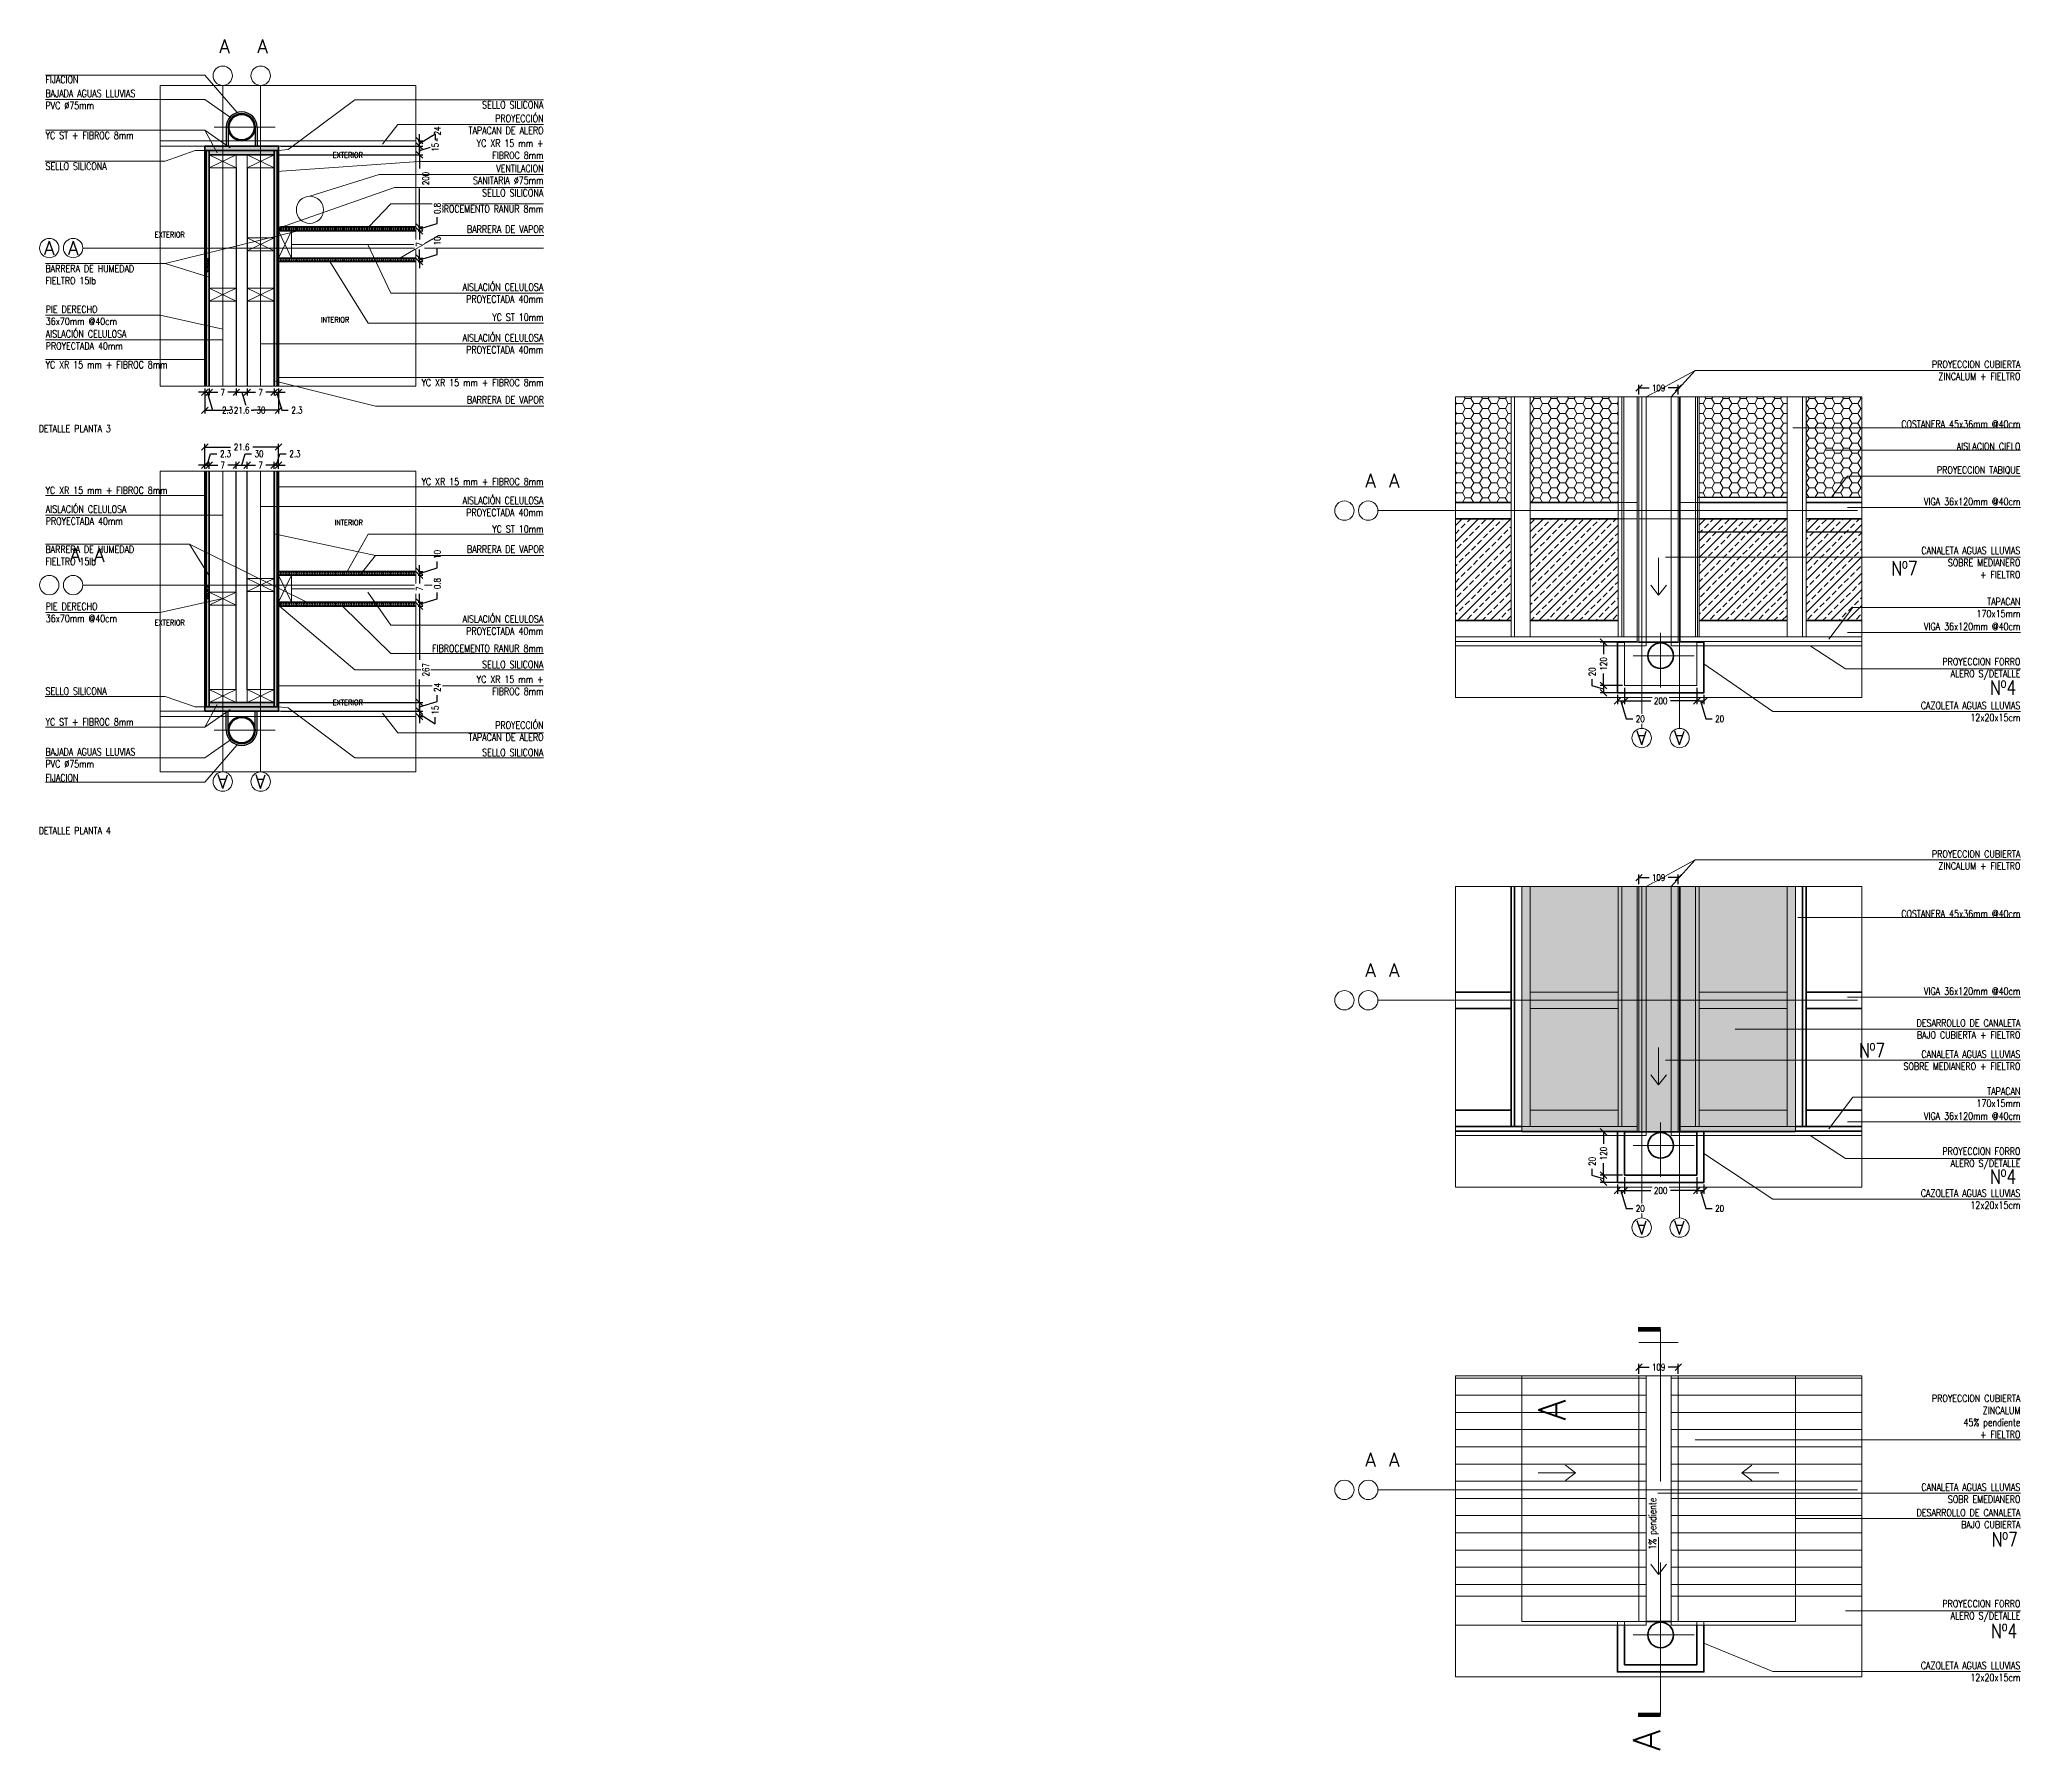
# Model space of a CAD drawing. Header units: metres. Extents: x -2 to 690, y -116 to 73.
# Drawn here: x 501.76 to 507.24, y -3.84 to 0.9 of the extents above; entities that cross this region are included whole.
import ezdxf
from ezdxf.enums import TextEntityAlignment as Align

# ---------------------------------------------------------------- set-up
doc = ezdxf.new("R2010")
doc.units = ezdxf.units.M
doc.header["$LTSCALE"] = 5
doc.header["$MEASUREMENT"] = 0
doc.linetypes.add('HIDDEN', pattern=[0.375, 0.25, -0.125])
doc.layers.get('0').update_dxf_attribs({"color": 30})
doc.layers.get('DEFPOINTS').update_dxf_attribs({"color": 210})
doc.layers.add('_AUX', color=210, linetype='Continuous', lineweight=18, plot=False)
for name, color, linetype, lineweight in [('A-ANNO-DIMS', 3, 'Continuous', 18), ('A-ANNO-SYMB', 3, 'Continuous', 18), ('A-ANNO-TEXT', 3, 'Continuous', 18), ('A-DETL-PATT', 8, 'Continuous', 18), ('A-ELEV-IDEN', 3, 'Continuous', 18), ('A-ELEV-MBE2', 4, 'Continuous', 25), ('A-SECT-MCUT', 7, 'Continuous', 35), ('A-WALL-PATT', 8, 'Continuous', 18), ('A-WALL-STUD', 3, 'Continuous', 18)]:
    doc.layers.add(name, color=color, linetype=linetype, lineweight=lineweight)
doc.styles.add('E-ROMANS', font='romans.shx', dxfattribs={"width": 0.8})
doc.dimstyles.new('E-0010_TICK_18', dxfattribs={"dimscale": 0.001, "dimtxt": 18, "dimasz": 18, "dimexe": 9, "dimexo": 6, "dimgap": 9, "dimtad": 0, "dimdec": 0, "dimlfac": 1000, "dimzin": 0, "dimdsep": 46, "dimtxsty": 'E-ROMANS', "dimblk": 'OBLIQUE', "dimcen": 9, "dimclrd": 256, "dimclre": 256, "dimclrt": 256, "dimadec": 0, "dimazin": 0, "dimtfac": 1, "dimtdec": 0, "dimtmove": 1, "dimatfit": 3, "dimldrblk": 'OPEN90', "dimfxl": 1, "dimtfill": 1, "dimtolj": 1, "dimtzin": 0, "dimarcsym": 0})
pattern_1 = [(90, (1e-12, -3.4855864), (-0.00635, 4e-19), []), (90, (-0.003175, -3.4855864), (-0.00635, 4e-19), [0.003175, -0.0015875])]
pattern_2 = [(315, (0, 3.115968), (-0.00449012806, -0.00449012806), []), (315, (-0.002245, 3.113723), (-0.00449012806, -0.00449012806), [0.003175, -0.0015875])]
pattern_3 = [(270, (0, 3.1929865), (-0.00635, -4e-19), []), (270, (-0.003175, 3.1929865), (-0.00635, -4e-19), [0.003175, -0.0015875])]

msp = doc.modelspace()

# ---------------------------------------------------------------- texts
at = {"layer": 'A-ANNO-TEXT', "style": 'E-ROMANS'}
for s, insert, char_height, attachment_point in [('FIJACION', (501.774, 0.7973), 0.02, 1), ('BAJADA AGUAS LLUVIAS\\PPVC %%C75mm', (501.774, 0.7321), 0.02, 4), ('SELLO SILICONA', (503.1526, 0.7172), 0.02, 6), ('PROYECCIÓN\\PTAPACAN DE ALERO', (503.1533, 0.6629), 0.02, 6), ('YC ST + FIBROC 8mm', (501.774, 0.6426), 0.02, 1), ('YC XR 15 mm + \\PFIBROC 8mm', (503.1533, 0.6209), 0.02, 3), ('SELLO SILICONA', (501.774, 0.5472), 0.02, 4), ('EXTERIOR', (502.6529, 0.5859), 0.015, 3), ('VENTILACION \\PSANITARIA %%C75mm', (503.1533, 0.5245), 0.02, 6), ('FIBROCEMENTO RANUR 8mm', (503.1526, 0.429), 0.02, 6), ('SELLO SILICONA', (503.1526, 0.4735), 0.02, 6), ('EXTERIOR', (502.1596, 0.3651), 0.015, 3), ('BARRERA DE VAPOR', (503.1545, 0.3827), 0.02, 3), ('BARRERA DE HUMEDAD\\PFIELTRO 15lb', (501.774, 0.2736), 0.02, 1), ('AISLACIÓN CELULOSA\\PPROYECTADA 40mm', (503.1526, 0.1958), 0.02, 6), ('PIE DERECHO\\P36x70mm @40cm', (501.7747, 0.1342), 0.02, 4), ('INTERIOR', (502.6151, 0.1295), 0.015, 3), ('YC ST 10mm', (503.1533, 0.1389), 0.02, 3), ('AISLACIÓN CELULOSA\\PPROYECTADA 40mm', (501.7747, 0.066), 0.02, 4), ('AISLACIÓN CELULOSA\\PPROYECTADA 40mm', (503.1526, 0.0553), 0.02, 6), ('YC XR 15 mm + FIBROC 8mm', (501.774, 0.0073), 0.02, 1), ('\\A1;PROYECCION CUBIERTA\\PZINCALUM + FIELTRO', (507.2436, -0.0183), 0.02, 6), ('YC XR 15 mm + FIBROC 8mm', (503.1533, -0.0425), 0.02, 3), ('BARRERA DE VAPOR', (503.1545, -0.0899), 0.02, 3), ('\\A1;COSTANERA 45x36mm @40cm', (507.2436, -0.1773), 0.02, 9), ('DETALLE PLANTA 3', (501.7554, -0.1797), 0.02, 4), ('\\A1;AISLACION CIELO', (507.2436, -0.2389), 0.02, 9), ('YC XR 15 mm + FIBROC 8mm', (503.1533, -0.3366), 0.02, 9), ('PROYECCION TABIQUE', (507.2436, -0.2953), 0.02, 6), ('YC XR 15 mm + FIBROC 8mm', (501.774, -0.3606), 0.02, 7), ('AISLACIÓN CELULOSA\\PPROYECTADA 40mm', (503.1526, -0.3954), 0.02, 6), ('VIGA 36x120mm @40cm', (507.2436, -0.3818), 0.02, 6), ('AISLACIÓN CELULOSA\\PPROYECTADA 40mm', (501.7747, -0.4193), 0.02, 4), ('INTERIOR', (502.6529, -0.4475), 0.015, 9), ('YC ST 10mm', (503.1533, -0.4677), 0.02, 9), ('BARRERA DE HUMEDAD\\PFIELTRO 15lb', (501.774, -0.5042), 0.02, 1), ('BARRERA DE VAPOR', (503.1545, -0.5037), 0.02, 3), ('Nº7', (506.9222, -0.5468), 0.04, 2), ('\\A1;CANALETA AGUAS LLUVIAS\\PSOBRE MEDIANERO\\P+ FIELTRO', (507.2436, -0.5508), 0.02, 6), ('\\A1;TAPACAN\\P170x15mm', (507.2436, -0.6755), 0.02, 6), ('PIE DERECHO\\P36x70mm @40cm', (501.7747, -0.6889), 0.02, 4), ('EXTERIOR', (502.1596, -0.7247), 0.015, 9), ('AISLACIÓN CELULOSA\\PPROYECTADA 40mm', (503.1526, -0.7238), 0.02, 6), ('VIGA 36x120mm @40cm', (507.2436, -0.7277), 0.02, 6), ('FIBROCEMENTO RANUR 8mm', (503.1526, -0.7886), 0.02, 6), ('PROYECCION FORRO \\PALERO S/DETALLE', (507.2436, -0.8452), 0.02, 6), ('YC XR 15 mm + \\PFIBROC 8mm', (503.1533, -0.9176), 0.02, 9), ('SELLO SILICONA', (503.1526, -0.8331), 0.02, 6), ('Nº4', (507.1955, -0.877), 0.04, 2), ('SELLO SILICONA', (501.774, -0.9068), 0.02, 4), ('EXTERIOR', (502.6529, -0.9455), 0.015, 9), ('YC ST + FIBROC 8mm', (501.774, -1.0022), 0.02, 7), ('PROYECCIÓN\\PTAPACAN DE ALERO', (503.1533, -1.0179), 0.02, 6), ('\\A1;CAZOLETA AGUAS LLUVIAS\\P12x20x15cm', (507.2436, -0.9634), 0.02, 6), ('BAJADA AGUAS LLUVIAS\\PPVC %%C75mm', (501.774, -1.0917), 0.02, 4), ('SELLO SILICONA', (503.1526, -1.0768), 0.02, 6), ('FIJACION', (501.774, -1.1569), 0.02, 7), ('DETALLE PLANTA 4', (501.7554, -1.2935), 0.02, 4), ('\\A1;PROYECCION CUBIERTA\\PZINCALUM + FIELTRO', (507.2436, -1.3746), 0.02, 6), ('\\A1;COSTANERA 45x36mm @40cm', (507.2436, -1.5336), 0.02, 9), ('VIGA 36x120mm @40cm', (507.2436, -1.7381), 0.02, 6), ('\\A1;DESARROLLO DE CANALETA \\PBAJO CUBIERTA + FIELTRO', (507.2436, -1.8429), 0.02, 6), ('Nº7', (506.8325, -1.8817), 0.04, 2), ('\\A1;CANALETA AGUAS LLUVIAS\\PSOBRE MEDIANERO + FIELTRO', (507.2436, -1.9294), 0.02, 6), ('\\A1;TAPACAN\\P170x15mm', (507.2436, -2.0318), 0.02, 6), ('VIGA 36x120mm @40cm', (507.2436, -2.084), 0.02, 6), ('PROYECCION FORRO \\PALERO S/DETALLE', (507.2436, -2.2015), 0.02, 6), ('Nº4', (507.1955, -2.2316), 0.04, 2), ('\\A1;CAZOLETA AGUAS LLUVIAS\\P12x20x15cm', (507.2436, -2.3142), 0.02, 6), ('\\A1;PROYECCION CUBIERTA\\PZINCALUM\\P45% pendiente\\P+ FIELTRO', (507.2436, -2.9761), 0.02, 9), ('\\A1;CANALETA AGUAS LLUVIAS\\PSOBR EMEDIANERO', (507.2436, -3.1288), 0.02, 6), ('\\A1;DESARROLLO DE CANALETA \\PBAJO CUBIERTA', (507.2436, -3.1992), 0.02, 6), ('Nº7', (507.2, -3.2368), 0.04, 2), ('PROYECCION FORRO \\PALERO S/DETALLE', (507.2436, -3.4549), 0.02, 6), ('Nº4', (507.1985, -3.4903), 0.04, 2), ('\\A1;CAZOLETA AGUAS LLUVIAS\\P12x20x15cm', (507.2436, -3.6227), 0.02, 6)]:
    msp.add_mtext(s, dxfattribs=dict(at, insert=insert, char_height=char_height, attachment_point=attachment_point))
at = {"layer": 'A-ANNO-TEXT', "insert": (506.2412, -3.1413), "char_height": 0.02, "attachment_point": 9, "rotation": 90, "style": 'E-ROMANS'}
msp.add_mtext('\\A1;1% pendiente', dxfattribs=at)
at = {"layer": 'A-ANNO-TEXT', "style": 'E-ROMANS'}
for p in [(502.2699, 0.8792), (502.3749, 0.8792), (501.7845, 0.3205), (501.8505, 0.3205), (505.4434, -0.3236), (505.5094, -0.3236), (501.8565, -0.5297), (501.9225, -0.5297), (505.4434, -1.6799), (505.5094, -1.6799), (505.4434, -3.0361), (505.5094, -3.0361)]:
    msp.add_attdef('A', text='0.00', height=0.0375, dxfattribs=at).set_placement(p, align=Align.MIDDLE_CENTER)
for p in [(502.2648, -1.1576), (502.3699, -1.1576)]:
    msp.add_attdef('A', text='0.00', height=0.0375, rotation=180, dxfattribs=at).set_placement(p, align=Align.MIDDLE_CENTER)
for p in [(505.946, -2.9265), (506.2084, -3.8417)]:
    msp.add_attdef('A', text='CORTE', height=0.07495, rotation=90, dxfattribs=at).set_placement(p, align=Align.MIDDLE_LEFT)

# ---------------------------------------------------------------- blocks, each defined once
blk = doc.blocks.new('_Oblique')
at = {"color": 0, "linetype": 'ByBlock', "lineweight": -2}
blk.add_line((-0.5, -0.5), (0.5, 0.5), dxfattribs=at)
blk = doc.blocks.new('*D984')
at = {"layer": 'A-ANNO-DIMS', "lineweight": -2, "transparency": 16777216}
for p, q in [((502.8591, -0.5657), (502.8591, -0.5477)), ((502.806, -0.5756), (502.8186, -0.5756)), ((502.806, -0.5856), (502.8186, -0.5856)), ((502.8096, -0.5756), (502.8096, -0.5576)), ((502.8096, -0.5806), (502.8591, -0.5657)), ((502.8096, -0.5756), (502.8096, -0.5856)), ((502.8096, -0.5756), (502.8096, -0.5856)), ((502.8096, -0.5856), (502.8096, -0.6036))]:
    blk.add_line(p, q, dxfattribs=at)
at = {"layer": 'DEFPOINTS', "color": 0, "transparency": 16777216}
for p in [(502.8, -0.5756), (502.8, -0.5856), (502.8096, -0.5856)]:
    blk.add_point(p, dxfattribs=at)
at = {"layer": 'A-ANNO-DIMS', "lineweight": -2, "transparency": 16777216, "xscale": 0.018, "yscale": 0.018, "zscale": 0.018, "rotation": 90}
blk.add_blockref('_Oblique', (502.8096, -0.5856), dxfattribs=at)
at = {"layer": 'A-ANNO-DIMS', "transparency": 16777216, "insert": (502.8591, -0.5281), "char_height": 0.018, "attachment_point": 5, "rotation": 90, "style": 'E-ROMANS', "bg_fill": 3, "box_fill_scale": 1.25, "bg_fill_color": 256, "bg_fill_true_color": 13158600, "bg_fill_transparency": 0}
blk.add_mtext('\\A1;10', dxfattribs=at)
at = {"layer": 'A-ANNO-DIMS', "lineweight": -2, "transparency": 16777216, "xscale": 0.018, "yscale": 0.018, "zscale": 0.018, "rotation": 270}
blk.add_blockref('_Oblique', (502.8096, -0.5756), dxfattribs=at)
blk = doc.blocks.new('_Open90')
at = {"color": 0, "linetype": 'ByBlock', "lineweight": -2}
for p, q in [((0, 0), (-1, 0)), ((-0.5, 0.5), (0, 0)), ((0, 0), (-0.5, -0.5))]:
    blk.add_line(p, q, dxfattribs=at)
blk = doc.blocks.new('*D985')
at = {"layer": 'A-ANNO-DIMS', "lineweight": -2, "transparency": 16777216}
for p, q in [((502.806, -0.5856), (502.8186, -0.5856)), ((502.8096, -0.5856), (502.8096, -0.6093)), ((502.8096, -0.6606), (502.8096, -0.6369)), ((502.806, -0.6606), (502.8186, -0.6606))]:
    blk.add_line(p, q, dxfattribs=at)
at = {"layer": 'A-ANNO-DIMS', "lineweight": -2, "transparency": 16777216, "xscale": 0.018, "yscale": 0.018, "zscale": 0.018}
for p, rotation in [((502.8096, -0.5856), 90), ((502.8096, -0.6606), 270)]:
    blk.add_blockref('_Oblique', p, dxfattribs=dict(at, rotation=rotation))
at = {"layer": 'A-ANNO-DIMS', "transparency": 16777216, "insert": (502.8096, -0.6231), "char_height": 0.018, "attachment_point": 5, "rotation": 90, "style": 'E-ROMANS', "bg_fill": 3, "box_fill_scale": 1.25, "bg_fill_color": 256, "bg_fill_true_color": 13158600, "bg_fill_transparency": 0}
blk.add_mtext('\\A1;7', dxfattribs=at)
at = {"layer": 'DEFPOINTS', "color": 0, "transparency": 16777216}
for p in [(502.8, -0.5856), (502.8, -0.6606), (502.8096, -0.6606)]:
    blk.add_point(p, dxfattribs=at)
blk = doc.blocks.new('*D986')
at = {"layer": 'A-ANNO-DIMS', "lineweight": -2, "transparency": 16777216}
for p, q in [((502.8096, -0.6606), (502.8096, -0.6426)), ((502.8096, -0.6661), (502.8591, -0.6512)), ((502.8591, -0.6512), (502.8591, -0.6332)), ((502.806, -0.6606), (502.8186, -0.6606)), ((502.806, -0.6716), (502.8186, -0.6716)), ((502.8096, -0.6606), (502.8096, -0.6716)), ((502.8096, -0.6606), (502.8096, -0.6716)), ((502.8096, -0.6716), (502.8096, -0.6896))]:
    blk.add_line(p, q, dxfattribs=at)
at = {"layer": 'DEFPOINTS', "color": 0, "transparency": 16777216}
for p in [(502.8, -0.6606), (502.8, -0.6716), (502.8096, -0.6716)]:
    blk.add_point(p, dxfattribs=at)
at = {"layer": 'A-ANNO-DIMS', "lineweight": -2, "transparency": 16777216, "xscale": 0.018, "yscale": 0.018, "zscale": 0.018, "rotation": 90}
blk.add_blockref('_Oblique', (502.8096, -0.6716), dxfattribs=at)
at = {"layer": 'A-ANNO-DIMS', "transparency": 16777216, "insert": (502.8591, -0.6091), "char_height": 0.018, "attachment_point": 5, "rotation": 90, "style": 'E-ROMANS', "bg_fill": 3, "box_fill_scale": 1.25, "bg_fill_color": 256, "bg_fill_true_color": 13158600, "bg_fill_transparency": 0}
blk.add_mtext('\\A1;0.8', dxfattribs=at)
at = {"layer": 'A-ANNO-DIMS', "lineweight": -2, "transparency": 16777216, "xscale": 0.018, "yscale": 0.018, "zscale": 0.018, "rotation": 270}
blk.add_blockref('_Oblique', (502.8096, -0.6606), dxfattribs=at)
blk = doc.blocks.new('*D987')
at = {"layer": 'A-ANNO-DIMS', "lineweight": -2, "transparency": 16777216}
for p, q in [((502.806, -0.6716), (502.8186, -0.6716)), ((502.8096, -0.6716), (502.8096, -0.82)), ((502.8096, -0.9385), (502.8096, -0.875)), ((502.4134, -0.9385), (502.8186, -0.9385))]:
    blk.add_line(p, q, dxfattribs=at)
at = {"layer": 'DEFPOINTS', "color": 0, "transparency": 16777216}
for p in [(502.8, -0.6716), (502.4074, -0.9385), (502.8096, -0.9385)]:
    blk.add_point(p, dxfattribs=at)
at = {"layer": 'A-ANNO-DIMS', "lineweight": -2, "transparency": 16777216, "xscale": 0.018, "yscale": 0.018, "zscale": 0.018}
for p, rotation in [((502.8096, -0.6716), 90), ((502.8096, -0.9385), 270)]:
    blk.add_blockref('_Oblique', p, dxfattribs=dict(at, rotation=rotation))
at = {"layer": 'A-ANNO-DIMS', "transparency": 16777216, "insert": (502.8273, -0.8475), "char_height": 0.018, "attachment_point": 5, "rotation": 90, "style": 'E-ROMANS', "bg_fill": 3, "box_fill_scale": 1.25, "bg_fill_color": 256, "bg_fill_true_color": 13158600, "bg_fill_transparency": 0}
blk.add_mtext('\\A1;267', dxfattribs=at)
blk = doc.blocks.new('*D988')
at = {"layer": 'A-ANNO-DIMS', "lineweight": -2, "transparency": 16777216}
for p, q in [((502.8591, -0.9357), (502.8591, -0.9177)), ((502.4134, -0.9385), (502.8186, -0.9385)), ((502.4254, -0.9625), (502.8186, -0.9625)), ((502.8096, -0.9505), (502.8591, -0.9357)), ((502.8096, -0.9385), (502.8096, -0.9625))]:
    blk.add_line(p, q, dxfattribs=at)
at = {"layer": 'DEFPOINTS', "color": 0, "transparency": 16777216}
for p in [(502.4074, -0.9385), (502.4194, -0.9625), (502.8096, -0.9625)]:
    blk.add_point(p, dxfattribs=at)
at = {"layer": 'A-ANNO-DIMS', "lineweight": -2, "transparency": 16777216, "xscale": 0.018, "yscale": 0.018, "zscale": 0.018, "rotation": 270}
blk.add_blockref('_Oblique', (502.8096, -0.9625), dxfattribs=at)
at = {"layer": 'A-ANNO-DIMS', "transparency": 16777216, "insert": (502.8591, -0.8967), "char_height": 0.018, "attachment_point": 5, "rotation": 90, "style": 'E-ROMANS', "bg_fill": 3, "box_fill_scale": 1.25, "bg_fill_color": 256, "bg_fill_true_color": 13158600, "bg_fill_transparency": 0}
blk.add_mtext('\\A1;24', dxfattribs=at)
at = {"layer": 'A-ANNO-DIMS', "lineweight": -2, "transparency": 16777216, "xscale": 0.018, "yscale": 0.018, "zscale": 0.018, "rotation": 90}
blk.add_blockref('_Oblique', (502.8096, -0.9385), dxfattribs=at)
blk = doc.blocks.new('*D989')
at = {"layer": 'A-ANNO-DIMS', "lineweight": -2, "transparency": 16777216}
for p, q in [((502.4254, -0.9625), (502.8186, -0.9625)), ((502.806, -0.9775), (502.8186, -0.9775)), ((502.8096, -0.9625), (502.8096, -0.9445)), ((502.8096, -0.9625), (502.8096, -0.9775)), ((502.8096, -0.9625), (502.8096, -0.9775)), ((502.8096, -0.97), (502.8533, -0.997)), ((502.8096, -0.9775), (502.8096, -0.9955)), ((502.8533, -0.997), (502.8533, -0.979))]:
    blk.add_line(p, q, dxfattribs=at)
at = {"layer": 'DEFPOINTS', "color": 0, "transparency": 16777216}
for p in [(502.4194, -0.9625), (502.8, -0.9775), (502.8096, -0.9775)]:
    blk.add_point(p, dxfattribs=at)
at = {"layer": 'A-ANNO-DIMS', "transparency": 16777216, "insert": (502.8533, -0.9594), "char_height": 0.018, "attachment_point": 5, "rotation": 90, "style": 'E-ROMANS', "bg_fill": 3, "box_fill_scale": 1.25, "bg_fill_color": 256, "bg_fill_true_color": 13158600, "bg_fill_transparency": 0}
blk.add_mtext('\\A1;15', dxfattribs=at)
at = {"layer": 'A-ANNO-DIMS', "lineweight": -2, "transparency": 16777216, "xscale": 0.018, "yscale": 0.018, "zscale": 0.018}
for p, rotation in [((502.8096, -0.9625), 270), ((502.8096, -0.9775), 90)]:
    blk.add_blockref('_Oblique', p, dxfattribs=dict(at, rotation=rotation))
blk = doc.blocks.new('*D32')
at = {"layer": 'A-ANNO-DIMS', "lineweight": -2, "transparency": 16777216}
for p, q in [((502.2153, -0.2915), (502.2153, -0.2718)), ((502.2213, -0.2808), (502.2308, -0.2493)), ((502.2273, -0.2915), (502.2273, -0.2718)), ((502.2308, -0.2493), (502.2488, -0.2493)), ((502.2153, -0.2808), (502.1973, -0.2808)), ((502.2273, -0.2808), (502.2453, -0.2808))]:
    blk.add_line(p, q, dxfattribs=at)
at = {"layer": 'DEFPOINTS', "color": 0, "transparency": 16777216}
for p in [(502.2153, -0.2975), (502.2273, -0.2975)]:
    blk.add_point(p, dxfattribs=at)
at = {"layer": 'A-ANNO-DIMS', "lineweight": -2, "transparency": 16777216, "xscale": 0.018, "yscale": 0.018, "zscale": 0.018}
blk.add_blockref('_Oblique', (502.2153, -0.2808), dxfattribs=at)
at = {"layer": 'A-ANNO-DIMS', "transparency": 16777216, "insert": (502.2729, -0.2493), "char_height": 0.018, "attachment_point": 5, "style": 'E-ROMANS', "bg_fill": 3, "box_fill_scale": 1.25, "bg_fill_color": 256, "bg_fill_true_color": 13158600, "bg_fill_transparency": 0}
blk.add_mtext('\\A1;2.3', dxfattribs=at)
at = {"layer": 'A-ANNO-DIMS', "lineweight": -2, "transparency": 16777216}
blk.add_line((502.2153, -0.2808), (502.2273, -0.2808), dxfattribs=at)
blk.add_line((502.2153, -0.2808), (502.2273, -0.2808), dxfattribs=at)
at = {"layer": 'DEFPOINTS', "color": 0, "transparency": 16777216}
blk.add_point((502.2273, -0.2808), dxfattribs=at)
at = {"layer": 'A-ANNO-DIMS', "lineweight": -2, "transparency": 16777216, "xscale": 0.018, "yscale": 0.018, "zscale": 0.018, "rotation": 180}
blk.add_blockref('_Oblique', (502.2273, -0.2808), dxfattribs=at)
blk = doc.blocks.new('*D990')
at = {"layer": 'A-ANNO-DIMS', "lineweight": -2, "transparency": 16777216}
for p, q in [((502.2273, -0.2915), (502.2273, -0.2718)), ((502.3023, -0.2915), (502.3023, -0.2718)), ((502.2273, -0.2808), (502.251, -0.2808)), ((502.3023, -0.2808), (502.2786, -0.2808))]:
    blk.add_line(p, q, dxfattribs=at)
at = {"layer": 'A-ANNO-DIMS', "lineweight": -2, "transparency": 16777216, "xscale": 0.018, "yscale": 0.018, "zscale": 0.018, "rotation": 180}
blk.add_blockref('_Oblique', (502.2273, -0.2808), dxfattribs=at)
at = {"layer": 'A-ANNO-DIMS', "lineweight": -2, "transparency": 16777216, "xscale": 0.018, "yscale": 0.018, "zscale": 0.018}
blk.add_blockref('_Oblique', (502.3023, -0.2808), dxfattribs=at)
at = {"layer": 'A-ANNO-DIMS', "transparency": 16777216, "insert": (502.2648, -0.2808), "char_height": 0.018, "attachment_point": 5, "style": 'E-ROMANS', "bg_fill": 3, "box_fill_scale": 1.25, "bg_fill_color": 256, "bg_fill_true_color": 13158600, "bg_fill_transparency": 0}
blk.add_mtext('\\A1;7', dxfattribs=at)
at = {"layer": 'DEFPOINTS', "color": 0, "transparency": 16777216}
for p in [(502.2273, -0.2975), (502.3023, -0.2808), (502.3023, -0.2975)]:
    blk.add_point(p, dxfattribs=at)
blk = doc.blocks.new('*D991')
at = {"layer": 'A-ANNO-DIMS', "lineweight": -2, "transparency": 16777216}
for p, q in [((502.3023, -0.2915), (502.3023, -0.2718)), ((502.3173, -0.2808), (502.3268, -0.2493)), ((502.3268, -0.2493), (502.3448, -0.2493)), ((502.3324, -0.2915), (502.3324, -0.2718)), ((502.3023, -0.2808), (502.3324, -0.2808))]:
    blk.add_line(p, q, dxfattribs=at)
at = {"layer": 'DEFPOINTS', "color": 0, "transparency": 16777216}
for p in [(502.3023, -0.2975), (502.3324, -0.2975)]:
    blk.add_point(p, dxfattribs=at)
at = {"layer": 'A-ANNO-DIMS', "lineweight": -2, "transparency": 16777216, "xscale": 0.018, "yscale": 0.018, "zscale": 0.018, "rotation": 180}
blk.add_blockref('_Oblique', (502.3023, -0.2808), dxfattribs=at)
at = {"layer": 'A-ANNO-DIMS', "transparency": 16777216, "insert": (502.3654, -0.2493), "char_height": 0.018, "attachment_point": 5, "style": 'E-ROMANS', "bg_fill": 3, "box_fill_scale": 1.25, "bg_fill_color": 256, "bg_fill_true_color": 13158600, "bg_fill_transparency": 0}
blk.add_mtext('\\A1;30', dxfattribs=at)
at = {"layer": 'DEFPOINTS', "color": 0, "transparency": 16777216}
blk.add_point((502.3324, -0.2808), dxfattribs=at)
at = {"layer": 'A-ANNO-DIMS', "lineweight": -2, "transparency": 16777216, "xscale": 0.018, "yscale": 0.018, "zscale": 0.018}
blk.add_blockref('_Oblique', (502.3324, -0.2808), dxfattribs=at)
blk = doc.blocks.new('*D33')
at = {"layer": 'A-ANNO-DIMS', "lineweight": -2, "transparency": 16777216}
for p, q in [((502.3324, -0.2915), (502.3324, -0.2718)), ((502.4074, -0.2915), (502.4074, -0.2718)), ((502.3324, -0.2808), (502.3561, -0.2808)), ((502.4074, -0.2808), (502.3837, -0.2808))]:
    blk.add_line(p, q, dxfattribs=at)
at = {"layer": 'A-ANNO-DIMS', "lineweight": -2, "transparency": 16777216, "xscale": 0.018, "yscale": 0.018, "zscale": 0.018, "rotation": 180}
blk.add_blockref('_Oblique', (502.3324, -0.2808), dxfattribs=at)
at = {"layer": 'A-ANNO-DIMS', "lineweight": -2, "transparency": 16777216, "xscale": 0.018, "yscale": 0.018, "zscale": 0.018}
blk.add_blockref('_Oblique', (502.4074, -0.2808), dxfattribs=at)
at = {"layer": 'A-ANNO-DIMS', "transparency": 16777216, "insert": (502.3699, -0.2808), "char_height": 0.018, "attachment_point": 5, "style": 'E-ROMANS', "bg_fill": 3, "box_fill_scale": 1.25, "bg_fill_color": 256, "bg_fill_true_color": 13158600, "bg_fill_transparency": 0}
blk.add_mtext('\\A1;7', dxfattribs=at)
at = {"layer": 'DEFPOINTS', "color": 0, "transparency": 16777216}
for p in [(502.3324, -0.2975), (502.4074, -0.2808), (502.4074, -0.2975)]:
    blk.add_point(p, dxfattribs=at)
blk = doc.blocks.new('*D34')
at = {"layer": 'A-ANNO-DIMS', "lineweight": -2, "transparency": 16777216}
for p, q in [((502.4074, -0.2915), (502.4074, -0.2718)), ((502.4134, -0.2808), (502.4228, -0.2493)), ((502.4194, -0.2915), (502.4194, -0.2718)), ((502.4228, -0.2493), (502.4408, -0.2493)), ((502.4074, -0.2808), (502.3894, -0.2808)), ((502.4194, -0.2808), (502.4374, -0.2808))]:
    blk.add_line(p, q, dxfattribs=at)
at = {"layer": 'DEFPOINTS', "color": 0, "transparency": 16777216}
for p in [(502.4074, -0.2975), (502.4194, -0.2975)]:
    blk.add_point(p, dxfattribs=at)
at = {"layer": 'A-ANNO-DIMS', "lineweight": -2, "transparency": 16777216, "xscale": 0.018, "yscale": 0.018, "zscale": 0.018}
blk.add_blockref('_Oblique', (502.4074, -0.2808), dxfattribs=at)
at = {"layer": 'A-ANNO-DIMS', "transparency": 16777216, "insert": (502.4649, -0.2493), "char_height": 0.018, "attachment_point": 5, "style": 'E-ROMANS', "bg_fill": 3, "box_fill_scale": 1.25, "bg_fill_color": 256, "bg_fill_true_color": 13158600, "bg_fill_transparency": 0}
blk.add_mtext('\\A1;2.3', dxfattribs=at)
at = {"layer": 'A-ANNO-DIMS', "lineweight": -2, "transparency": 16777216}
blk.add_line((502.4074, -0.2808), (502.4194, -0.2808), dxfattribs=at)
blk.add_line((502.4074, -0.2808), (502.4194, -0.2808), dxfattribs=at)
at = {"layer": 'DEFPOINTS', "color": 0, "transparency": 16777216}
blk.add_point((502.4194, -0.2808), dxfattribs=at)
at = {"layer": 'A-ANNO-DIMS', "lineweight": -2, "transparency": 16777216, "xscale": 0.018, "yscale": 0.018, "zscale": 0.018, "rotation": 180}
blk.add_blockref('_Oblique', (502.4194, -0.2808), dxfattribs=at)
blk = doc.blocks.new('*D35')
at = {"layer": 'A-ANNO-DIMS', "lineweight": -2, "transparency": 16777216}
for p, q in [((502.2153, -0.2915), (502.2153, -0.2217)), ((502.2153, -0.2307), (502.2864, -0.2307)), ((502.4194, -0.2307), (502.3483, -0.2307)), ((502.4194, -0.2915), (502.4194, -0.2217))]:
    blk.add_line(p, q, dxfattribs=at)
at = {"layer": 'DEFPOINTS', "color": 0, "transparency": 16777216}
for p in [(502.4194, -0.2307), (502.2153, -0.2975), (502.4194, -0.2975)]:
    blk.add_point(p, dxfattribs=at)
at = {"layer": 'A-ANNO-DIMS', "lineweight": -2, "transparency": 16777216, "xscale": 0.018, "yscale": 0.018, "zscale": 0.018, "rotation": 180}
blk.add_blockref('_Oblique', (502.2153, -0.2307), dxfattribs=at)
at = {"layer": 'A-ANNO-DIMS', "lineweight": -2, "transparency": 16777216, "xscale": 0.018, "yscale": 0.018, "zscale": 0.018}
blk.add_blockref('_Oblique', (502.4194, -0.2307), dxfattribs=at)
at = {"layer": 'A-ANNO-DIMS', "transparency": 16777216, "insert": (502.3173, -0.2307), "char_height": 0.018, "attachment_point": 5, "style": 'E-ROMANS', "bg_fill": 3, "box_fill_scale": 1.25, "bg_fill_color": 256, "bg_fill_true_color": 13158600, "bg_fill_transparency": 0}
blk.add_mtext('\\A1;21.6', dxfattribs=at)
blk = doc.blocks.new('*D992')
at = {"layer": 'A-ANNO-DIMS', "lineweight": -2, "transparency": 16777216}
for p, q in [((506.1871, -0.0853), (506.1871, -0.0581)), ((506.1871, -0.0671), (506.2155, -0.0671)), ((506.2962, -0.0671), (506.2678, -0.0671)), ((506.2962, -0.0853), (506.2962, -0.0581))]:
    blk.add_line(p, q, dxfattribs=at)
at = {"layer": 'DEFPOINTS', "color": 0, "transparency": 16777216}
for p in [(506.1871, -0.0913), (506.2962, -0.0671), (506.2962, -0.0913)]:
    blk.add_point(p, dxfattribs=at)
at = {"layer": 'A-ANNO-DIMS', "lineweight": -2, "transparency": 16777216, "xscale": 0.018, "yscale": 0.018, "zscale": 0.018, "rotation": 180}
blk.add_blockref('_Oblique', (506.1871, -0.0671), dxfattribs=at)
at = {"layer": 'A-ANNO-DIMS', "lineweight": -2, "transparency": 16777216, "xscale": 0.018, "yscale": 0.018, "zscale": 0.018}
blk.add_blockref('_Oblique', (506.2962, -0.0671), dxfattribs=at)
at = {"layer": 'A-ANNO-DIMS', "transparency": 16777216, "insert": (506.2416, -0.0671), "char_height": 0.018, "attachment_point": 5, "style": 'E-ROMANS', "bg_fill": 3, "box_fill_scale": 1.25, "bg_fill_color": 256, "bg_fill_true_color": 13158600, "bg_fill_transparency": 0}
blk.add_mtext('\\A1;109', dxfattribs=at)
blk = doc.blocks.new('*D993')
at = {"layer": 'A-ANNO-DIMS', "lineweight": -2, "transparency": 16777216}
for p, q in [((506.1413, -0.7714), (506.0802, -0.7714)), ((506.0892, -0.7714), (506.0892, -0.8049)), ((506.0892, -0.8914), (506.0892, -0.8579)), ((506.1413, -0.8914), (506.0802, -0.8914))]:
    blk.add_line(p, q, dxfattribs=at)
at = {"layer": 'DEFPOINTS', "color": 0, "transparency": 16777216}
for p in [(506.1473, -0.7714), (506.0892, -0.8914), (506.1473, -0.8914)]:
    blk.add_point(p, dxfattribs=at)
at = {"layer": 'A-ANNO-DIMS', "lineweight": -2, "transparency": 16777216, "xscale": 0.018, "yscale": 0.018, "zscale": 0.018}
for p, rotation in [((506.0892, -0.7714), 90), ((506.0892, -0.8914), 270)]:
    blk.add_blockref('_Oblique', p, dxfattribs=dict(at, rotation=rotation))
at = {"layer": 'A-ANNO-DIMS', "transparency": 16777216, "insert": (506.0892, -0.8314), "char_height": 0.018, "attachment_point": 5, "rotation": 90, "style": 'E-ROMANS', "bg_fill": 3, "box_fill_scale": 1.25, "bg_fill_color": 256, "bg_fill_true_color": 13158600, "bg_fill_transparency": 0}
blk.add_mtext('\\A1;120', dxfattribs=at)
blk = doc.blocks.new('*D994')
at = {"layer": 'A-ANNO-DIMS', "lineweight": -2, "transparency": 16777216}
for p, q in [((506.0577, -0.892), (506.0577, -0.874)), ((506.0892, -0.9014), (506.0577, -0.892)), ((506.1413, -0.8914), (506.0802, -0.8914)), ((506.1413, -0.9114), (506.0802, -0.9114)), ((506.0892, -0.8914), (506.0892, -0.9114))]:
    blk.add_line(p, q, dxfattribs=at)
at = {"layer": 'DEFPOINTS', "color": 0, "transparency": 16777216}
for p in [(506.0892, -0.9114), (506.1473, -0.8914), (506.1473, -0.9114)]:
    blk.add_point(p, dxfattribs=at)
at = {"layer": 'A-ANNO-DIMS', "lineweight": -2, "transparency": 16777216, "xscale": 0.018, "yscale": 0.018, "zscale": 0.018, "rotation": 270}
blk.add_blockref('_Oblique', (506.0892, -0.9114), dxfattribs=at)
at = {"layer": 'A-ANNO-DIMS', "transparency": 16777216, "insert": (506.0577, -0.8533), "char_height": 0.018, "attachment_point": 5, "rotation": 90, "style": 'E-ROMANS', "bg_fill": 3, "box_fill_scale": 1.25, "bg_fill_color": 256, "bg_fill_true_color": 13158600, "bg_fill_transparency": 0}
blk.add_mtext('\\A1;20', dxfattribs=at)
at = {"layer": 'A-ANNO-DIMS', "lineweight": -2, "transparency": 16777216, "xscale": 0.018, "yscale": 0.018, "zscale": 0.018, "rotation": 90}
blk.add_blockref('_Oblique', (506.0892, -0.8914), dxfattribs=at)
blk = doc.blocks.new('*D995')
at = {"layer": 'A-ANNO-DIMS', "lineweight": -2, "transparency": 16777216}
for p, q in [((506.1273, -0.9174), (506.1273, -0.943)), ((506.1473, -0.8974), (506.1473, -0.943)), ((506.1273, -0.934), (506.1473, -0.934)), ((506.1373, -0.934), (506.1521, -0.9835)), ((506.1521, -0.9835), (506.1701, -0.9835))]:
    blk.add_line(p, q, dxfattribs=at)
at = {"layer": 'DEFPOINTS', "color": 0, "transparency": 16777216}
for p in [(506.1273, -0.9114), (506.1473, -0.8914), (506.1473, -0.934)]:
    blk.add_point(p, dxfattribs=at)
at = {"layer": 'A-ANNO-DIMS', "lineweight": -2, "transparency": 16777216, "xscale": 0.018, "yscale": 0.018, "zscale": 0.018, "rotation": 180}
blk.add_blockref('_Oblique', (506.1273, -0.934), dxfattribs=at)
at = {"layer": 'A-ANNO-DIMS', "transparency": 16777216, "insert": (506.1908, -0.9835), "char_height": 0.018, "attachment_point": 5, "style": 'E-ROMANS', "bg_fill": 3, "box_fill_scale": 1.25, "bg_fill_color": 256, "bg_fill_true_color": 13158600, "bg_fill_transparency": 0}
blk.add_mtext('\\A1;20', dxfattribs=at)
at = {"layer": 'A-ANNO-DIMS', "lineweight": -2, "transparency": 16777216, "xscale": 0.018, "yscale": 0.018, "zscale": 0.018}
blk.add_blockref('_Oblique', (506.1473, -0.934), dxfattribs=at)
blk = doc.blocks.new('*D996')
at = {"layer": 'A-ANNO-DIMS', "lineweight": -2, "transparency": 16777216}
for p, q in [((506.1473, -0.8974), (506.1473, -0.943)), ((506.3473, -0.8974), (506.3473, -0.943)), ((506.1473, -0.934), (506.2197, -0.934)), ((506.3473, -0.934), (506.2748, -0.934))]:
    blk.add_line(p, q, dxfattribs=at)
at = {"layer": 'DEFPOINTS', "color": 0, "transparency": 16777216}
for p in [(506.1473, -0.8914), (506.3473, -0.8914), (506.3473, -0.934)]:
    blk.add_point(p, dxfattribs=at)
at = {"layer": 'A-ANNO-DIMS', "lineweight": -2, "transparency": 16777216, "xscale": 0.018, "yscale": 0.018, "zscale": 0.018, "rotation": 180}
blk.add_blockref('_Oblique', (506.1473, -0.934), dxfattribs=at)
at = {"layer": 'A-ANNO-DIMS', "lineweight": -2, "transparency": 16777216, "xscale": 0.018, "yscale": 0.018, "zscale": 0.018}
blk.add_blockref('_Oblique', (506.3473, -0.934), dxfattribs=at)
at = {"layer": 'A-ANNO-DIMS', "transparency": 16777216, "insert": (506.2473, -0.934), "char_height": 0.018, "attachment_point": 5, "style": 'E-ROMANS', "bg_fill": 3, "box_fill_scale": 1.25, "bg_fill_color": 256, "bg_fill_true_color": 13158600, "bg_fill_transparency": 0}
blk.add_mtext('\\A1;200', dxfattribs=at)
blk = doc.blocks.new('*D997')
at = {"layer": 'A-ANNO-DIMS', "lineweight": -2, "transparency": 16777216}
for p, q in [((506.3473, -0.8974), (506.3473, -0.943)), ((506.3673, -0.9174), (506.3673, -0.943)), ((506.3473, -0.934), (506.3673, -0.934)), ((506.3573, -0.934), (506.3721, -0.9835)), ((506.3721, -0.9835), (506.3901, -0.9835))]:
    blk.add_line(p, q, dxfattribs=at)
at = {"layer": 'DEFPOINTS', "color": 0, "transparency": 16777216}
for p in [(506.3473, -0.8914), (506.3673, -0.9114), (506.3673, -0.934)]:
    blk.add_point(p, dxfattribs=at)
at = {"layer": 'A-ANNO-DIMS', "lineweight": -2, "transparency": 16777216, "xscale": 0.018, "yscale": 0.018, "zscale": 0.018, "rotation": 180}
blk.add_blockref('_Oblique', (506.3473, -0.934), dxfattribs=at)
at = {"layer": 'A-ANNO-DIMS', "transparency": 16777216, "insert": (506.4108, -0.9835), "char_height": 0.018, "attachment_point": 5, "style": 'E-ROMANS', "bg_fill": 3, "box_fill_scale": 1.25, "bg_fill_color": 256, "bg_fill_true_color": 13158600, "bg_fill_transparency": 0}
blk.add_mtext('\\A1;20', dxfattribs=at)
at = {"layer": 'A-ANNO-DIMS', "lineweight": -2, "transparency": 16777216, "xscale": 0.018, "yscale": 0.018, "zscale": 0.018}
blk.add_blockref('_Oblique', (506.3673, -0.934), dxfattribs=at)
blk = doc.blocks.new('*D998')
at = {"layer": 'A-ANNO-DIMS', "lineweight": -2, "transparency": 16777216}
for p, q in [((506.1871, -1.4416), (506.1871, -1.4144)), ((506.1871, -1.4234), (506.2155, -1.4234)), ((506.2962, -1.4234), (506.2678, -1.4234)), ((506.2962, -1.4416), (506.2962, -1.4144))]:
    blk.add_line(p, q, dxfattribs=at)
at = {"layer": 'DEFPOINTS', "color": 0, "transparency": 16777216}
for p in [(506.2962, -1.4234), (506.1871, -1.4476), (506.2962, -1.4476)]:
    blk.add_point(p, dxfattribs=at)
at = {"layer": 'A-ANNO-DIMS', "lineweight": -2, "transparency": 16777216, "xscale": 0.018, "yscale": 0.018, "zscale": 0.018, "rotation": 180}
blk.add_blockref('_Oblique', (506.1871, -1.4234), dxfattribs=at)
at = {"layer": 'A-ANNO-DIMS', "lineweight": -2, "transparency": 16777216, "xscale": 0.018, "yscale": 0.018, "zscale": 0.018}
blk.add_blockref('_Oblique', (506.2962, -1.4234), dxfattribs=at)
at = {"layer": 'A-ANNO-DIMS', "transparency": 16777216, "insert": (506.2416, -1.4234), "char_height": 0.018, "attachment_point": 5, "style": 'E-ROMANS', "bg_fill": 3, "box_fill_scale": 1.25, "bg_fill_color": 256, "bg_fill_true_color": 13158600, "bg_fill_transparency": 0}
blk.add_mtext('\\A1;109', dxfattribs=at)
blk = doc.blocks.new('*D999')
at = {"layer": 'A-ANNO-DIMS', "lineweight": -2, "transparency": 16777216}
for p, q in [((506.1413, -2.1277), (506.0802, -2.1277)), ((506.0892, -2.1277), (506.0892, -2.1612)), ((506.1413, -2.2477), (506.0802, -2.2477)), ((506.0892, -2.2477), (506.0892, -2.2142))]:
    blk.add_line(p, q, dxfattribs=at)
at = {"layer": 'DEFPOINTS', "color": 0, "transparency": 16777216}
for p in [(506.1473, -2.1277), (506.0892, -2.2477), (506.1473, -2.2477)]:
    blk.add_point(p, dxfattribs=at)
at = {"layer": 'A-ANNO-DIMS', "lineweight": -2, "transparency": 16777216, "xscale": 0.018, "yscale": 0.018, "zscale": 0.018}
for p, rotation in [((506.0892, -2.1277), 90), ((506.0892, -2.2477), 270)]:
    blk.add_blockref('_Oblique', p, dxfattribs=dict(at, rotation=rotation))
at = {"layer": 'A-ANNO-DIMS', "transparency": 16777216, "insert": (506.0892, -2.1877), "char_height": 0.018, "attachment_point": 5, "rotation": 90, "style": 'E-ROMANS', "bg_fill": 3, "box_fill_scale": 1.25, "bg_fill_color": 256, "bg_fill_true_color": 13158600, "bg_fill_transparency": 0}
blk.add_mtext('\\A1;120', dxfattribs=at)
blk = doc.blocks.new('*D1000')
at = {"layer": 'A-ANNO-DIMS', "lineweight": -2, "transparency": 16777216}
for p, q in [((506.0577, -2.2482), (506.0577, -2.2302)), ((506.0892, -2.2577), (506.0577, -2.2482)), ((506.1413, -2.2477), (506.0802, -2.2477)), ((506.0892, -2.2477), (506.0892, -2.2677)), ((506.1413, -2.2677), (506.0802, -2.2677))]:
    blk.add_line(p, q, dxfattribs=at)
at = {"layer": 'DEFPOINTS', "color": 0, "transparency": 16777216}
for p in [(506.1473, -2.2477), (506.0892, -2.2677), (506.1473, -2.2677)]:
    blk.add_point(p, dxfattribs=at)
at = {"layer": 'A-ANNO-DIMS', "lineweight": -2, "transparency": 16777216, "xscale": 0.018, "yscale": 0.018, "zscale": 0.018, "rotation": 270}
blk.add_blockref('_Oblique', (506.0892, -2.2677), dxfattribs=at)
at = {"layer": 'A-ANNO-DIMS', "transparency": 16777216, "insert": (506.0577, -2.2096), "char_height": 0.018, "attachment_point": 5, "rotation": 90, "style": 'E-ROMANS', "bg_fill": 3, "box_fill_scale": 1.25, "bg_fill_color": 256, "bg_fill_true_color": 13158600, "bg_fill_transparency": 0}
blk.add_mtext('\\A1;20', dxfattribs=at)
at = {"layer": 'A-ANNO-DIMS', "lineweight": -2, "transparency": 16777216, "xscale": 0.018, "yscale": 0.018, "zscale": 0.018, "rotation": 90}
blk.add_blockref('_Oblique', (506.0892, -2.2477), dxfattribs=at)
blk = doc.blocks.new('*D1001')
at = {"layer": 'A-ANNO-DIMS', "lineweight": -2, "transparency": 16777216}
for p, q in [((506.1273, -2.2737), (506.1273, -2.2993)), ((506.1273, -2.2903), (506.1473, -2.2903)), ((506.1373, -2.2903), (506.1521, -2.3398)), ((506.1473, -2.2537), (506.1473, -2.2993)), ((506.1521, -2.3398), (506.1701, -2.3398))]:
    blk.add_line(p, q, dxfattribs=at)
at = {"layer": 'DEFPOINTS', "color": 0, "transparency": 16777216}
for p in [(506.1473, -2.2477), (506.1273, -2.2677), (506.1473, -2.2903)]:
    blk.add_point(p, dxfattribs=at)
at = {"layer": 'A-ANNO-DIMS', "lineweight": -2, "transparency": 16777216, "xscale": 0.018, "yscale": 0.018, "zscale": 0.018, "rotation": 180}
blk.add_blockref('_Oblique', (506.1273, -2.2903), dxfattribs=at)
at = {"layer": 'A-ANNO-DIMS', "transparency": 16777216, "insert": (506.1908, -2.3398), "char_height": 0.018, "attachment_point": 5, "style": 'E-ROMANS', "bg_fill": 3, "box_fill_scale": 1.25, "bg_fill_color": 256, "bg_fill_true_color": 13158600, "bg_fill_transparency": 0}
blk.add_mtext('\\A1;20', dxfattribs=at)
at = {"layer": 'A-ANNO-DIMS', "lineweight": -2, "transparency": 16777216, "xscale": 0.018, "yscale": 0.018, "zscale": 0.018}
blk.add_blockref('_Oblique', (506.1473, -2.2903), dxfattribs=at)
blk = doc.blocks.new('*D1002')
at = {"layer": 'A-ANNO-DIMS', "lineweight": -2, "transparency": 16777216}
for p, q in [((506.1473, -2.2537), (506.1473, -2.2993)), ((506.1473, -2.2903), (506.2197, -2.2903)), ((506.3473, -2.2903), (506.2748, -2.2903)), ((506.3473, -2.2537), (506.3473, -2.2993))]:
    blk.add_line(p, q, dxfattribs=at)
at = {"layer": 'DEFPOINTS', "color": 0, "transparency": 16777216}
for p in [(506.1473, -2.2477), (506.3473, -2.2477), (506.3473, -2.2903)]:
    blk.add_point(p, dxfattribs=at)
at = {"layer": 'A-ANNO-DIMS', "lineweight": -2, "transparency": 16777216, "xscale": 0.018, "yscale": 0.018, "zscale": 0.018, "rotation": 180}
blk.add_blockref('_Oblique', (506.1473, -2.2903), dxfattribs=at)
at = {"layer": 'A-ANNO-DIMS', "lineweight": -2, "transparency": 16777216, "xscale": 0.018, "yscale": 0.018, "zscale": 0.018}
blk.add_blockref('_Oblique', (506.3473, -2.2903), dxfattribs=at)
at = {"layer": 'A-ANNO-DIMS', "transparency": 16777216, "insert": (506.2473, -2.2903), "char_height": 0.018, "attachment_point": 5, "style": 'E-ROMANS', "bg_fill": 3, "box_fill_scale": 1.25, "bg_fill_color": 256, "bg_fill_true_color": 13158600, "bg_fill_transparency": 0}
blk.add_mtext('\\A1;200', dxfattribs=at)
blk = doc.blocks.new('*D1003')
at = {"layer": 'A-ANNO-DIMS', "lineweight": -2, "transparency": 16777216}
for p, q in [((506.3473, -2.2537), (506.3473, -2.2993)), ((506.3473, -2.2903), (506.3673, -2.2903)), ((506.3573, -2.2903), (506.3721, -2.3398)), ((506.3673, -2.2737), (506.3673, -2.2993)), ((506.3721, -2.3398), (506.3901, -2.3398))]:
    blk.add_line(p, q, dxfattribs=at)
at = {"layer": 'DEFPOINTS', "color": 0, "transparency": 16777216}
for p in [(506.3473, -2.2477), (506.3673, -2.2677), (506.3673, -2.2903)]:
    blk.add_point(p, dxfattribs=at)
at = {"layer": 'A-ANNO-DIMS', "lineweight": -2, "transparency": 16777216, "xscale": 0.018, "yscale": 0.018, "zscale": 0.018, "rotation": 180}
blk.add_blockref('_Oblique', (506.3473, -2.2903), dxfattribs=at)
at = {"layer": 'A-ANNO-DIMS', "transparency": 16777216, "insert": (506.4108, -2.3398), "char_height": 0.018, "attachment_point": 5, "style": 'E-ROMANS', "bg_fill": 3, "box_fill_scale": 1.25, "bg_fill_color": 256, "bg_fill_true_color": 13158600, "bg_fill_transparency": 0}
blk.add_mtext('\\A1;20', dxfattribs=at)
at = {"layer": 'A-ANNO-DIMS', "lineweight": -2, "transparency": 16777216, "xscale": 0.018, "yscale": 0.018, "zscale": 0.018}
blk.add_blockref('_Oblique', (506.3673, -2.2903), dxfattribs=at)
blk = doc.blocks.new('*D1004')
at = {"layer": 'A-ANNO-DIMS', "lineweight": -2, "transparency": 16777216}
for p, q in [((506.1871, -2.7979), (506.1871, -2.7706)), ((506.1871, -2.7796), (506.2155, -2.7796)), ((506.2962, -2.7796), (506.2678, -2.7796)), ((506.2962, -2.7979), (506.2962, -2.7706))]:
    blk.add_line(p, q, dxfattribs=at)
at = {"layer": 'DEFPOINTS', "color": 0, "transparency": 16777216}
for p in [(506.2962, -2.7796), (506.1871, -2.8039), (506.2962, -2.8039)]:
    blk.add_point(p, dxfattribs=at)
at = {"layer": 'A-ANNO-DIMS', "lineweight": -2, "transparency": 16777216, "xscale": 0.018, "yscale": 0.018, "zscale": 0.018, "rotation": 180}
blk.add_blockref('_Oblique', (506.1871, -2.7796), dxfattribs=at)
at = {"layer": 'A-ANNO-DIMS', "lineweight": -2, "transparency": 16777216, "xscale": 0.018, "yscale": 0.018, "zscale": 0.018}
blk.add_blockref('_Oblique', (506.2962, -2.7796), dxfattribs=at)
at = {"layer": 'A-ANNO-DIMS', "transparency": 16777216, "insert": (506.2416, -2.7796), "char_height": 0.018, "attachment_point": 5, "style": 'E-ROMANS', "bg_fill": 3, "box_fill_scale": 1.25, "bg_fill_color": 256, "bg_fill_true_color": 13158600, "bg_fill_transparency": 0}
blk.add_mtext('\\A1;109', dxfattribs=at)
blk = doc.blocks.new('*D1049')
at = {"layer": 'A-ANNO-DIMS', "lineweight": -2, "transparency": 16777216}
for p, q in [((502.806, 0.293), (502.8186, 0.293)), ((502.806, 0.283), (502.8186, 0.283)), ((502.8096, 0.293), (502.8096, 0.311)), ((502.8096, 0.288), (502.8591, 0.3028)), ((502.8096, 0.283), (502.8096, 0.293)), ((502.8096, 0.283), (502.8096, 0.293)), ((502.8096, 0.283), (502.8096, 0.265)), ((502.8591, 0.3028), (502.8591, 0.3208))]:
    blk.add_line(p, q, dxfattribs=at)
at = {"layer": 'DEFPOINTS', "color": 0, "transparency": 16777216}
for p in [(502.8, 0.293), (502.8, 0.283), (502.8096, 0.293)]:
    blk.add_point(p, dxfattribs=at)
at = {"layer": 'A-ANNO-DIMS', "lineweight": -2, "transparency": 16777216, "xscale": 0.018, "yscale": 0.018, "zscale": 0.018, "rotation": 90}
blk.add_blockref('_Oblique', (502.8096, 0.283), dxfattribs=at)
at = {"layer": 'A-ANNO-DIMS', "transparency": 16777216, "insert": (502.8591, 0.3404), "char_height": 0.018, "attachment_point": 5, "rotation": 90, "style": 'E-ROMANS', "bg_fill": 3, "box_fill_scale": 1.25, "bg_fill_color": 256, "bg_fill_true_color": 13158600, "bg_fill_transparency": 0}
blk.add_mtext('\\A1;10', dxfattribs=at)
at = {"layer": 'A-ANNO-DIMS', "lineweight": -2, "transparency": 16777216, "xscale": 0.018, "yscale": 0.018, "zscale": 0.018, "rotation": 270}
blk.add_blockref('_Oblique', (502.8096, 0.293), dxfattribs=at)
blk = doc.blocks.new('*D1050')
at = {"layer": 'A-ANNO-DIMS', "lineweight": -2, "transparency": 16777216}
for p, q in [((502.806, 0.368), (502.8186, 0.368)), ((502.8096, 0.368), (502.8096, 0.3443)), ((502.806, 0.293), (502.8186, 0.293)), ((502.8096, 0.293), (502.8096, 0.3167))]:
    blk.add_line(p, q, dxfattribs=at)
at = {"layer": 'A-ANNO-DIMS', "lineweight": -2, "transparency": 16777216, "xscale": 0.018, "yscale": 0.018, "zscale": 0.018}
for p, rotation in [((502.8096, 0.368), 90), ((502.8096, 0.293), 270)]:
    blk.add_blockref('_Oblique', p, dxfattribs=dict(at, rotation=rotation))
at = {"layer": 'A-ANNO-DIMS', "transparency": 16777216, "insert": (502.8096, 0.3305), "char_height": 0.018, "attachment_point": 5, "rotation": 90, "style": 'E-ROMANS', "bg_fill": 3, "box_fill_scale": 1.25, "bg_fill_color": 256, "bg_fill_true_color": 13158600, "bg_fill_transparency": 0}
blk.add_mtext('\\A1;7', dxfattribs=at)
at = {"layer": 'DEFPOINTS', "color": 0, "transparency": 16777216}
for p in [(502.8, 0.368), (502.8096, 0.368), (502.8, 0.293)]:
    blk.add_point(p, dxfattribs=at)
blk = doc.blocks.new('*D1051')
at = {"layer": 'A-ANNO-DIMS', "lineweight": -2, "transparency": 16777216}
for p, q in [((502.8096, 0.379), (502.8096, 0.397)), ((502.8096, 0.3735), (502.8591, 0.3883)), ((502.8591, 0.3883), (502.8591, 0.4063)), ((502.806, 0.379), (502.8186, 0.379)), ((502.806, 0.368), (502.8186, 0.368)), ((502.8096, 0.368), (502.8096, 0.379)), ((502.8096, 0.368), (502.8096, 0.379)), ((502.8096, 0.368), (502.8096, 0.35))]:
    blk.add_line(p, q, dxfattribs=at)
at = {"layer": 'DEFPOINTS', "color": 0, "transparency": 16777216}
for p in [(502.8, 0.379), (502.8, 0.368), (502.8096, 0.379)]:
    blk.add_point(p, dxfattribs=at)
at = {"layer": 'A-ANNO-DIMS', "lineweight": -2, "transparency": 16777216, "xscale": 0.018, "yscale": 0.018, "zscale": 0.018, "rotation": 90}
blk.add_blockref('_Oblique', (502.8096, 0.368), dxfattribs=at)
at = {"layer": 'A-ANNO-DIMS', "transparency": 16777216, "insert": (502.8591, 0.4304), "char_height": 0.018, "attachment_point": 5, "rotation": 90, "style": 'E-ROMANS', "bg_fill": 3, "box_fill_scale": 1.25, "bg_fill_color": 256, "bg_fill_true_color": 13158600, "bg_fill_transparency": 0}
blk.add_mtext('\\A1;0.8', dxfattribs=at)
at = {"layer": 'A-ANNO-DIMS', "lineweight": -2, "transparency": 16777216, "xscale": 0.018, "yscale": 0.018, "zscale": 0.018, "rotation": 270}
blk.add_blockref('_Oblique', (502.8096, 0.379), dxfattribs=at)
blk = doc.blocks.new('*D1052')
at = {"layer": 'A-ANNO-DIMS', "lineweight": -2, "transparency": 16777216}
for p, q in [((502.4134, 0.5789), (502.8186, 0.5789)), ((502.8096, 0.5789), (502.8096, 0.5407)), ((502.8096, 0.379), (502.8096, 0.4857)), ((502.806, 0.379), (502.8186, 0.379))]:
    blk.add_line(p, q, dxfattribs=at)
at = {"layer": 'DEFPOINTS', "color": 0, "transparency": 16777216}
for p in [(502.4074, 0.5789), (502.8096, 0.5789), (502.8, 0.379)]:
    blk.add_point(p, dxfattribs=at)
at = {"layer": 'A-ANNO-DIMS', "lineweight": -2, "transparency": 16777216, "xscale": 0.018, "yscale": 0.018, "zscale": 0.018}
for p, rotation in [((502.8096, 0.5789), 90), ((502.8096, 0.379), 270)]:
    blk.add_blockref('_Oblique', p, dxfattribs=dict(at, rotation=rotation))
at = {"layer": 'A-ANNO-DIMS', "transparency": 16777216, "insert": (502.8271, 0.5132), "char_height": 0.018, "attachment_point": 5, "rotation": 90, "style": 'E-ROMANS', "bg_fill": 3, "box_fill_scale": 1.25, "bg_fill_color": 256, "bg_fill_true_color": 13158600, "bg_fill_transparency": 0}
blk.add_mtext('\\A1;200', dxfattribs=at)
blk = doc.blocks.new('*D73')
at = {"layer": 'A-ANNO-DIMS', "lineweight": -2, "transparency": 16777216}
for p, q in [((502.8096, 0.5909), (502.8591, 0.6058)), ((502.8591, 0.6058), (502.8591, 0.6238)), ((502.4134, 0.5789), (502.8186, 0.5789)), ((502.4254, 0.6029), (502.8186, 0.6029)), ((502.8096, 0.5789), (502.8096, 0.6029))]:
    blk.add_line(p, q, dxfattribs=at)
at = {"layer": 'DEFPOINTS', "color": 0, "transparency": 16777216}
for p in [(502.4074, 0.5789), (502.4194, 0.6029), (502.8096, 0.6029)]:
    blk.add_point(p, dxfattribs=at)
at = {"layer": 'A-ANNO-DIMS', "lineweight": -2, "transparency": 16777216, "xscale": 0.018, "yscale": 0.018, "zscale": 0.018, "rotation": 270}
blk.add_blockref('_Oblique', (502.8096, 0.5789), dxfattribs=at)
at = {"layer": 'A-ANNO-DIMS', "transparency": 16777216, "insert": (502.8591, 0.6448), "char_height": 0.018, "attachment_point": 5, "rotation": 90, "style": 'E-ROMANS', "bg_fill": 3, "box_fill_scale": 1.25, "bg_fill_color": 256, "bg_fill_true_color": 13158600, "bg_fill_transparency": 0}
blk.add_mtext('\\A1;24', dxfattribs=at)
at = {"layer": 'A-ANNO-DIMS', "lineweight": -2, "transparency": 16777216, "xscale": 0.018, "yscale": 0.018, "zscale": 0.018, "rotation": 90}
blk.add_blockref('_Oblique', (502.8096, 0.6029), dxfattribs=at)
blk = doc.blocks.new('*D1053')
at = {"layer": 'A-ANNO-DIMS', "lineweight": -2, "transparency": 16777216}
for p, q in [((502.806, 0.6179), (502.8186, 0.6179)), ((502.8096, 0.6104), (502.8533, 0.6374)), ((502.8096, 0.6179), (502.8096, 0.6359)), ((502.8096, 0.6029), (502.8096, 0.6179)), ((502.8096, 0.6029), (502.8096, 0.6179)), ((502.8533, 0.6374), (502.8533, 0.6194)), ((502.4254, 0.6029), (502.8186, 0.6029)), ((502.8096, 0.6029), (502.8096, 0.5849))]:
    blk.add_line(p, q, dxfattribs=at)
at = {"layer": 'DEFPOINTS', "color": 0, "transparency": 16777216}
for p in [(502.8, 0.6179), (502.8096, 0.6179), (502.4194, 0.6029)]:
    blk.add_point(p, dxfattribs=at)
at = {"layer": 'A-ANNO-DIMS', "transparency": 16777216, "insert": (502.8533, 0.5998), "char_height": 0.018, "attachment_point": 5, "rotation": 90, "style": 'E-ROMANS', "bg_fill": 3, "box_fill_scale": 1.25, "bg_fill_color": 256, "bg_fill_true_color": 13158600, "bg_fill_transparency": 0}
blk.add_mtext('\\A1;15', dxfattribs=at)
at = {"layer": 'A-ANNO-DIMS', "lineweight": -2, "transparency": 16777216, "xscale": 0.018, "yscale": 0.018, "zscale": 0.018}
for p, rotation in [((502.8096, 0.6179), 270), ((502.8096, 0.6029), 90)]:
    blk.add_blockref('_Oblique', p, dxfattribs=dict(at, rotation=rotation))
blk = doc.blocks.new('*D74')
at = {"layer": 'A-ANNO-DIMS', "lineweight": -2, "transparency": 16777216}
for p, q in [((502.2153, -0.0789), (502.1973, -0.0789)), ((502.2153, -0.0682), (502.2153, -0.0879)), ((502.2153, -0.0789), (502.2273, -0.0789)), ((502.2153, -0.0789), (502.2273, -0.0789)), ((502.2213, -0.0789), (502.2362, -0.1284)), ((502.2273, -0.0682), (502.2273, -0.0879)), ((502.2273, -0.0789), (502.2453, -0.0789)), ((502.2362, -0.1284), (502.2542, -0.1284))]:
    blk.add_line(p, q, dxfattribs=at)
at = {"layer": 'DEFPOINTS', "color": 0, "transparency": 16777216}
for p in [(502.2153, -0.0622), (502.2273, -0.0622), (502.2273, -0.0789)]:
    blk.add_point(p, dxfattribs=at)
at = {"layer": 'A-ANNO-DIMS', "lineweight": -2, "transparency": 16777216, "xscale": 0.018, "yscale": 0.018, "zscale": 0.018}
blk.add_blockref('_Oblique', (502.2153, -0.0789), dxfattribs=at)
at = {"layer": 'A-ANNO-DIMS', "transparency": 16777216, "insert": (502.2783, -0.1284), "char_height": 0.018, "attachment_point": 5, "style": 'E-ROMANS', "bg_fill": 3, "box_fill_scale": 1.25, "bg_fill_color": 256, "bg_fill_true_color": 13158600, "bg_fill_transparency": 0}
blk.add_mtext('\\A1;2.3', dxfattribs=at)
at = {"layer": 'A-ANNO-DIMS', "lineweight": -2, "transparency": 16777216, "xscale": 0.018, "yscale": 0.018, "zscale": 0.018, "rotation": 180}
blk.add_blockref('_Oblique', (502.2273, -0.0789), dxfattribs=at)
blk = doc.blocks.new('*D1054')
at = {"layer": 'A-ANNO-DIMS', "lineweight": -2, "transparency": 16777216}
for p, q in [((502.2273, -0.0682), (502.2273, -0.0879)), ((502.2273, -0.0789), (502.251, -0.0789)), ((502.3023, -0.0789), (502.2786, -0.0789)), ((502.3023, -0.0682), (502.3023, -0.0879))]:
    blk.add_line(p, q, dxfattribs=at)
at = {"layer": 'A-ANNO-DIMS', "lineweight": -2, "transparency": 16777216, "xscale": 0.018, "yscale": 0.018, "zscale": 0.018, "rotation": 180}
blk.add_blockref('_Oblique', (502.2273, -0.0789), dxfattribs=at)
at = {"layer": 'A-ANNO-DIMS', "lineweight": -2, "transparency": 16777216, "xscale": 0.018, "yscale": 0.018, "zscale": 0.018}
blk.add_blockref('_Oblique', (502.3023, -0.0789), dxfattribs=at)
at = {"layer": 'A-ANNO-DIMS', "transparency": 16777216, "insert": (502.2648, -0.0789), "char_height": 0.018, "attachment_point": 5, "style": 'E-ROMANS', "bg_fill": 3, "box_fill_scale": 1.25, "bg_fill_color": 256, "bg_fill_true_color": 13158600, "bg_fill_transparency": 0}
blk.add_mtext('\\A1;7', dxfattribs=at)
at = {"layer": 'DEFPOINTS', "color": 0, "transparency": 16777216}
for p in [(502.2273, -0.0622), (502.3023, -0.0622), (502.3023, -0.0789)]:
    blk.add_point(p, dxfattribs=at)
blk = doc.blocks.new('*D1055')
at = {"layer": 'A-ANNO-DIMS', "lineweight": -2, "transparency": 16777216}
for p, q in [((502.3023, -0.0682), (502.3023, -0.0879)), ((502.3023, -0.0789), (502.3324, -0.0789)), ((502.3173, -0.0789), (502.3322, -0.1284)), ((502.3324, -0.0682), (502.3324, -0.0879)), ((502.3322, -0.1284), (502.3502, -0.1284))]:
    blk.add_line(p, q, dxfattribs=at)
at = {"layer": 'DEFPOINTS', "color": 0, "transparency": 16777216}
for p in [(502.3023, -0.0622), (502.3324, -0.0622), (502.3324, -0.0789)]:
    blk.add_point(p, dxfattribs=at)
at = {"layer": 'A-ANNO-DIMS', "lineweight": -2, "transparency": 16777216, "xscale": 0.018, "yscale": 0.018, "zscale": 0.018, "rotation": 180}
blk.add_blockref('_Oblique', (502.3023, -0.0789), dxfattribs=at)
at = {"layer": 'A-ANNO-DIMS', "transparency": 16777216, "insert": (502.3708, -0.1284), "char_height": 0.018, "attachment_point": 5, "style": 'E-ROMANS', "bg_fill": 3, "box_fill_scale": 1.25, "bg_fill_color": 256, "bg_fill_true_color": 13158600, "bg_fill_transparency": 0}
blk.add_mtext('\\A1;30', dxfattribs=at)
at = {"layer": 'A-ANNO-DIMS', "lineweight": -2, "transparency": 16777216, "xscale": 0.018, "yscale": 0.018, "zscale": 0.018}
blk.add_blockref('_Oblique', (502.3324, -0.0789), dxfattribs=at)
blk = doc.blocks.new('*D75')
at = {"layer": 'A-ANNO-DIMS', "lineweight": -2, "transparency": 16777216}
for p, q in [((502.3324, -0.0682), (502.3324, -0.0879)), ((502.3324, -0.0789), (502.3561, -0.0789)), ((502.4074, -0.0789), (502.3837, -0.0789)), ((502.4074, -0.0682), (502.4074, -0.0879))]:
    blk.add_line(p, q, dxfattribs=at)
at = {"layer": 'A-ANNO-DIMS', "lineweight": -2, "transparency": 16777216, "xscale": 0.018, "yscale": 0.018, "zscale": 0.018, "rotation": 180}
blk.add_blockref('_Oblique', (502.3324, -0.0789), dxfattribs=at)
at = {"layer": 'A-ANNO-DIMS', "lineweight": -2, "transparency": 16777216, "xscale": 0.018, "yscale": 0.018, "zscale": 0.018}
blk.add_blockref('_Oblique', (502.4074, -0.0789), dxfattribs=at)
at = {"layer": 'A-ANNO-DIMS', "transparency": 16777216, "insert": (502.3699, -0.0789), "char_height": 0.018, "attachment_point": 5, "style": 'E-ROMANS', "bg_fill": 3, "box_fill_scale": 1.25, "bg_fill_color": 256, "bg_fill_true_color": 13158600, "bg_fill_transparency": 0}
blk.add_mtext('\\A1;7', dxfattribs=at)
at = {"layer": 'DEFPOINTS', "color": 0, "transparency": 16777216}
for p in [(502.3324, -0.0622), (502.4074, -0.0622), (502.4074, -0.0789)]:
    blk.add_point(p, dxfattribs=at)
blk = doc.blocks.new('*D76')
at = {"layer": 'A-ANNO-DIMS', "lineweight": -2, "transparency": 16777216}
for p, q in [((502.4074, -0.0789), (502.3894, -0.0789)), ((502.4074, -0.0682), (502.4074, -0.0879)), ((502.4074, -0.0789), (502.4194, -0.0789)), ((502.4074, -0.0789), (502.4194, -0.0789)), ((502.4134, -0.0789), (502.4282, -0.1284)), ((502.4194, -0.0682), (502.4194, -0.0879)), ((502.4194, -0.0789), (502.4374, -0.0789)), ((502.4282, -0.1284), (502.4462, -0.1284))]:
    blk.add_line(p, q, dxfattribs=at)
at = {"layer": 'DEFPOINTS', "color": 0, "transparency": 16777216}
for p in [(502.4074, -0.0622), (502.4194, -0.0622), (502.4194, -0.0789)]:
    blk.add_point(p, dxfattribs=at)
at = {"layer": 'A-ANNO-DIMS', "lineweight": -2, "transparency": 16777216, "xscale": 0.018, "yscale": 0.018, "zscale": 0.018}
blk.add_blockref('_Oblique', (502.4074, -0.0789), dxfattribs=at)
at = {"layer": 'A-ANNO-DIMS', "transparency": 16777216, "insert": (502.4703, -0.1284), "char_height": 0.018, "attachment_point": 5, "style": 'E-ROMANS', "bg_fill": 3, "box_fill_scale": 1.25, "bg_fill_color": 256, "bg_fill_true_color": 13158600, "bg_fill_transparency": 0}
blk.add_mtext('\\A1;2.3', dxfattribs=at)
at = {"layer": 'A-ANNO-DIMS', "lineweight": -2, "transparency": 16777216, "xscale": 0.018, "yscale": 0.018, "zscale": 0.018, "rotation": 180}
blk.add_blockref('_Oblique', (502.4194, -0.0789), dxfattribs=at)
blk = doc.blocks.new('*D77')
at = {"layer": 'A-ANNO-DIMS', "lineweight": -2, "transparency": 16777216}
for p, q in [((502.2153, -0.0682), (502.2153, -0.1379)), ((502.4194, -0.0682), (502.4194, -0.1379)), ((502.2153, -0.1289), (502.2864, -0.1289)), ((502.4194, -0.1289), (502.3483, -0.1289))]:
    blk.add_line(p, q, dxfattribs=at)
at = {"layer": 'DEFPOINTS', "color": 0, "transparency": 16777216}
for p in [(502.2153, -0.0622), (502.4194, -0.0622), (502.4194, -0.1289)]:
    blk.add_point(p, dxfattribs=at)
at = {"layer": 'A-ANNO-DIMS', "lineweight": -2, "transparency": 16777216, "xscale": 0.018, "yscale": 0.018, "zscale": 0.018, "rotation": 180}
blk.add_blockref('_Oblique', (502.2153, -0.1289), dxfattribs=at)
at = {"layer": 'A-ANNO-DIMS', "lineweight": -2, "transparency": 16777216, "xscale": 0.018, "yscale": 0.018, "zscale": 0.018}
blk.add_blockref('_Oblique', (502.4194, -0.1289), dxfattribs=at)
at = {"layer": 'A-ANNO-DIMS', "transparency": 16777216, "insert": (502.3173, -0.1289), "char_height": 0.018, "attachment_point": 5, "style": 'E-ROMANS', "bg_fill": 3, "box_fill_scale": 1.25, "bg_fill_color": 256, "bg_fill_true_color": 13158600, "bg_fill_transparency": 0}
blk.add_mtext('\\A1;21.6', dxfattribs=at)

# ---------------------------------------------------------------- hatches: boundary and pattern name
at = {"layer": 'A-DETL-PATT'}
h = msp.add_hatch(dxfattribs=at)
h.set_pattern_fill('BRASS', color=256, scale=0.001, angle=45, style=0)
h.set_pattern_definition(pattern_2)
h.paths.add_polyline_path([(502.4194, -0.0622), (502.4074, -0.0622), (502.4074, 0.2534), (502.4194, 0.2534)])
h.paths.add_polyline_path([(502.4194, 0.2534), (502.4074, 0.2534), (502.4074, 0.5289), (502.4074, 0.5289), (502.4074, 0.5789), (502.4074, 0.5909), (502.4194, 0.5909)])
h.paths.add_polyline_path([(502.4074, 0.5789), (502.3699, 0.5789), (502.3699, 0.5909), (502.4074, 0.5909)])
h.paths.add_polyline_path([(502.3699, 0.5789), (502.2648, 0.5789), (502.2648, 0.5909), (502.3699, 0.5909)])
h.paths.add_polyline_path([(502.2648, 0.5789), (502.2273, 0.5789), (502.2273, 0.5909), (502.2648, 0.5909)])
h.paths.add_polyline_path([(502.2648, 0.5909), (502.2273, 0.5909), (502.2153, 0.5909), (502.2153, 0.6029), (502.2648, 0.6029)])
h.paths.add_polyline_path([(502.3699, 0.5909), (502.2648, 0.5909), (502.2648, 0.6029), (502.3699, 0.6029)])
h.paths.add_polyline_path([(502.4194, 0.5909), (502.4074, 0.5909), (502.3699, 0.5909), (502.3699, 0.6029), (502.4194, 0.6029)])
h.paths.add_polyline_path([(502.2273, 0.2909), (502.2153, 0.2909), (502.2153, 0.5909), (502.2273, 0.5909), (502.2273, 0.5789), (502.2273, 0.5289), (502.2273, 0.5289)])
h.paths.add_polyline_path([(502.2273, -0.0622), (502.2153, -0.0622), (502.2153, 0.2534), (502.2273, 0.2534)])
for points in [[(502.4244, 0.368), (502.4194, 0.368), (502.4194, 0.379, 1), (502.4244, 0.379)], [(506.2962, -1.4476), (506.1871, -1.4476), (506.1871, -2.1277), (506.2962, -2.1277)]]:
    msp.add_hatch(color=256, dxfattribs=at).paths.add_polyline_path(points)
h = msp.add_hatch(dxfattribs=at)
h.set_pattern_fill('BRASS', color=256, scale=0.001, angle=90, style=0)
h.set_pattern_definition(pattern_3)
h.paths.add_polyline_path([(502.8, 0.368), (502.4244, 0.368), (502.4244, 0.379), (502.8, 0.379)])
h = msp.add_hatch(dxfattribs=at)
h.set_pattern_fill('BRASS', color=256, scale=0.001, angle=45, style=0)
h.set_pattern_definition(pattern_2)
h.paths.add_polyline_path([(502.2273, 0.2534), (502.2153, 0.2534), (502.2153, 0.2909), (502.2273, 0.2909)])
h = msp.add_hatch(dxfattribs=at)
h.set_pattern_fill('BRASS', color=256, scale=0.001, angle=90, style=0)
h.set_pattern_definition(pattern_3)
h.paths.add_polyline_path([(502.8, 0.283), (502.4194, 0.283), (502.4194, 0.293), (502.8, 0.293)])
h = msp.add_hatch(dxfattribs=at)
h.set_pattern_fill('HONEY', color=256, scale=0.005, style=0)
h.set_pattern_definition([(0, (0, 0), (0.0238125, 0.01374815), [0.015875, -0.03175]), (120, (0, 0), (-0.02381249716, 0.01374815493), [0.015875, -0.03175]), (60, (0, 0), (2.84e-09, 0.02749630493), [-0.03175, 0.015875])])
h.paths.add_polyline_path([(506.1293, -0.0913), (505.8858, -0.0913), (505.8858, -0.3844), (506.1293, -0.3844)])
h.paths.add_polyline_path([(505.8329, -0.0913), (505.6788, -0.0913), (505.6788, -0.3844), (505.8329, -0.3844)])
h.paths.add_polyline_path([(506.5975, -0.0913), (506.354, -0.0913), (506.354, -0.3694), (506.5975, -0.3694)])
h.paths.add_polyline_path([(506.8045, -0.1773), (506.6504, -0.1773), (506.6504, -0.3694), (506.7205, -0.3694), (506.7646, -0.3117), (506.8045, -0.3117)])
h.paths.add_polyline_path([(506.8045, -0.0913), (506.6504, -0.0913), (506.6504, -0.1773), (506.8045, -0.1773)])
h.paths.add_polyline_path([(506.8045, -0.3117), (506.7646, -0.3117), (506.7205, -0.3694), (506.8045, -0.3694)])
h = msp.add_hatch(dxfattribs=at)
h.set_pattern_fill('BRASS', color=256, scale=0.005, angle=45, style=0)
h.set_pattern_definition([(45, (0, 0), (-0.0224506403, 0.0224506403), []), (45, (-0.011225, 0.011225), (-0.0224506403, 0.0224506403), [0.015875, -0.0079375])])
h.paths.add_polyline_path([(505.8329, -0.4294), (505.6788, -0.4294), (505.6788, -0.7114), (505.8329, -0.7114)])
h.paths.add_polyline_path([(506.1293, -0.4294), (505.8858, -0.4294), (505.8858, -0.7114), (506.1293, -0.7114)])
h.paths.add_polyline_path([(506.5975, -0.4654), (506.354, -0.4654), (506.354, -0.5361), (506.5975, -0.5361)])
h.paths.add_polyline_path([(506.5975, -0.5361), (506.354, -0.5361), (506.354, -0.7114), (506.5975, -0.7114)])
h.paths.add_polyline_path([(506.8045, -0.4294), (506.6504, -0.4294), (506.6504, -0.4654), (506.8045, -0.4654)])
h.paths.add_polyline_path([(506.5975, -0.4294), (506.354, -0.4294), (506.354, -0.4654), (506.5975, -0.4654)])
h.paths.add_polyline_path([(506.8045, -0.4654), (506.6504, -0.4654), (506.6504, -0.5361), (506.8045, -0.5361)])
h.paths.add_polyline_path([(506.8045, -0.5361), (506.6504, -0.5361), (506.6504, -0.7114), (506.7524, -0.7114), (506.7797, -0.6755), (506.8045, -0.6755)])
h.paths.add_polyline_path([(506.8045, -0.6755), (506.7797, -0.6755), (506.7524, -0.7114), (506.8045, -0.7114)])
h = msp.add_hatch(dxfattribs=at)
h.set_pattern_fill('BRASS', color=256, scale=0.001, angle=45, style=0)
h.set_pattern_definition([(45, (0, -3.475584), (-0.00449012806, 0.00449012806), []), (45, (-0.002245, -3.473339), (-0.00449012806, 0.00449012806), [0.003175, -0.0015875])])
h.paths.add_polyline_path([(502.2273, -0.6131), (502.2153, -0.6131), (502.2153, -0.6505), (502.2273, -0.6505)])
h = msp.add_hatch(color=256, dxfattribs=at)
h.paths.add_polyline_path([(506.6206, -1.4476), (506.2962, -1.4476), (506.2962, -1.8923), (506.6206, -1.8923)])
h.paths.add_polyline_path([(506.6206, -1.8923), (506.2962, -1.8923), (506.2962, -2.1277), (506.3473, -2.1277), (506.6206, -2.1277)])
h.paths.add_polyline_path([(506.1871, -1.4476), (505.8627, -1.4476), (505.8627, -2.1277), (506.1473, -2.1277), (506.1871, -2.1277)])
h = msp.add_hatch(dxfattribs=at)
h.set_pattern_fill('LINE', color=256, scale=0.015, style=0)
h.set_pattern_definition([(0, (0, 0), (0, 0.047625), [])])
h.paths.add_polyline_path([(506.2071, -2.8039), (505.6788, -2.8039), (505.6788, -3.414), (506.2071, -3.414)])

# ---------------------------------------------------------------- linework, layer by layer
at = {"layer": '_AUX'}
for points in [[(502.0919, -0.0622), (502.8, -0.0622), (502.8, 0.7712), (502.0919, 0.7712)], [(505.6788, -0.0913), (506.8045, -0.0913), (506.8045, -0.9247), (505.6788, -0.9247)], [(502.0919, -0.2975), (502.8, -0.2975), (502.8, -1.1308), (502.0919, -1.1308)], [(505.6788, -1.4476), (506.8045, -1.4476), (506.8045, -2.2809), (505.6788, -2.2809)], [(505.6788, -2.8039), (506.8045, -2.8039), (506.8045, -3.6372), (505.6788, -3.6372)]]:
    msp.add_lwpolyline(points, close=True, dxfattribs=at)
for points in [[(502.41, 0.6554), (502.2415, 0.6554)], [(506.2473, -0.7452), (506.2473, -0.8964)], [(506.3399, -0.8089), (506.1714, -0.8089)], [(502.41, -1.015), (502.2415, -1.015)], [(506.2473, -2.1015), (506.2473, -2.2527)], [(506.3399, -2.1652), (506.1714, -2.1652)], [(506.1871, -2.7116), (506.2962, -2.7116)], [(506.2473, -3.4578), (506.2473, -3.609)], [(506.3399, -3.5215), (506.1714, -3.5215)]]:
    msp.add_lwpolyline(points, dxfattribs=at)
at = {"layer": 'A-ANNO-DIMS'}
msp.add_lwpolyline([(506.1871, -0.4294), (506.2962, -0.4294)], dxfattribs=at)
at = {"layer": 'A-ANNO-SYMB', "ltscale": 10}
for p, q in [((502.2648, 0.7712), (502.2648, -0.0622)), ((502.3699, -0.0622), (502.3699, 0.7712)), ((503.1533, 0.3205), (501.8774, 0.3205)), ((506.1947, -1.01), (506.1947, -0.0913)), ((506.2998, -0.0913), (506.2998, -1.01)), ((502.2648, -1.1308), (502.2648, -0.2975)), ((502.3699, -0.2975), (502.3699, -1.1308)), ((506.7928, -0.4069), (505.4642, -0.4069)), ((502.8629, -0.6131), (501.8774, -0.6131)), ((506.1947, -2.3663), (506.1947, -1.4476)), ((506.2998, -1.4476), (506.2998, -2.3663)), ((506.7928, -1.7632), (505.4642, -1.7632)), ((506.7928, -3.1195), (505.4642, -3.1195))]:
    msp.add_line(p, q, dxfattribs=at)
at = {"layer": 'A-ANNO-SYMB'}
for p, q in [((505.8329, -0.0913), (505.8329, -0.7564)), ((505.8429, -0.0913), (505.8429, -0.7564)), ((505.8858, -0.0913), (505.8858, -0.7564)), ((506.1293, -0.0913), (506.1293, -0.7564)), ((506.1393, -0.0913), (506.1393, -0.7564)), ((506.1821, -0.0913), (506.1821, -0.7564)), ((506.3012, -0.0913), (506.3012, -0.7564)), ((506.344, -0.0913), (506.344, -0.7564)), ((506.354, -0.0913), (506.354, -0.7564)), ((506.5975, -0.0913), (506.5975, -0.7564)), ((506.6404, -0.0913), (506.6404, -0.7564)), ((506.6504, -0.0913), (506.6504, -0.7564)), ((505.8627, -2.1277), (505.8627, -1.4476)), ((506.6206, -2.1277), (506.6206, -1.4476)), ((506.6206, -2.1277), (506.6206, -1.4476)), ((506.6206, -2.1277), (506.3473, -2.1277)), ((506.2071, -3.494), (506.2071, -2.8039)), ((506.2762, -3.494), (506.2762, -2.8039)), ((506.2473, -3.3208), (506.2473, -3.7429))]:
    msp.add_line(p, q, dxfattribs=at)
at = {"layer": 'A-ANNO-SYMB', "linetype": 'HIDDEN', "ltscale": 10}
for p, q in [((506.2416, -0.5379), (506.2416, -0.641)), ((506.2416, -0.641), (506.2203, -0.6131)), ((506.2416, -0.641), (506.263, -0.6131)), ((506.2416, -1.8942), (506.2416, -1.9973)), ((506.2416, -1.9973), (506.2203, -1.9694)), ((506.2416, -1.9973), (506.263, -1.9694)), ((506.0114, -3.0721), (505.9835, -3.0508)), ((506.4719, -3.0721), (506.4998, -3.0508)), ((505.9084, -3.0721), (506.0114, -3.0721)), ((506.0114, -3.0721), (505.9835, -3.0934)), ((506.5749, -3.0721), (506.4719, -3.0721)), ((506.4719, -3.0721), (506.4998, -3.0934)), ((506.2416, -3.2505), (506.2416, -3.3536)), ((506.2416, -3.3536), (506.2203, -3.3257)), ((506.2416, -3.3536), (506.263, -3.3257))]:
    msp.add_line(p, q, dxfattribs=at)
at = {"layer": 'A-ANNO-SYMB'}
for points in [[(506.1871, -0.0913), (506.1871, -0.7714)], [(506.2962, -0.0913), (506.2962, -0.7714)], [(505.6788, -0.7564), (506.1821, -0.7564)], [(506.1821, -0.7564), (506.1821, -0.7694)], [(506.3012, -0.7564), (506.8045, -0.7564)], [(506.3012, -0.7564), (506.3012, -0.7694)], [(505.6788, -0.7694), (506.1821, -0.7694)], [(506.1871, -0.7714), (506.1473, -0.7714), (506.1473, -0.8914), (506.3473, -0.8914), (506.3473, -0.7714), (506.2962, -0.7714)], [(506.3012, -0.7694), (506.8045, -0.7694)], [(506.1871, -1.4476), (506.1871, -2.1277)], [(506.2962, -1.4476), (506.2962, -2.1277)], [(506.1473, -2.1277), (505.8627, -2.1277)], [(505.6788, -3.414), (506.2071, -3.414)], [(506.8045, -3.414), (506.2762, -3.414)], [(505.6788, -3.494), (506.2071, -3.494)], [(506.8045, -3.494), (506.2762, -3.494)]]:
    msp.add_lwpolyline(points, dxfattribs=at)
at = {"layer": 'A-ANNO-SYMB', "const_width": 0.0125}
for points in [[(506.2473, -2.6747), (506.1848, -2.6747)], [(506.2473, -3.7429), (506.1848, -3.7429)]]:
    msp.add_lwpolyline(points, dxfattribs=at)
at = {"layer": 'A-ANNO-SYMB'}
for centre in [(502.2648, 0.798), (502.3699, 0.798), (501.7845, 0.3205), (501.8505, 0.3205), (505.3714, -0.4069), (505.4374, -0.4069), (501.7845, -0.6131), (501.8505, -0.6131), (502.2648, -1.1576), (502.3699, -1.1576), (505.3714, -1.7632), (505.4374, -1.7632), (505.3714, -3.1195), (505.4374, -3.1195)]:
    msp.add_circle(centre, 0.0268, dxfattribs=at)
at = {"layer": 'A-ANNO-TEXT'}
for p, q in [((502.1055, 0.2781), (502.2273, 0.2402)), ((502.6875, -0.5315), (502.4074, -0.4715)), ((502.1726, -0.4996), (502.2273, -0.5877))]:
    msp.add_line(p, q, dxfattribs=at)
for points in [[(501.774, 0.7993), (502.0919, 0.7993), (502.2153, 0.7993)], [(502.2153, 0.7993), (502.305, 0.6961)], [(501.774, 0.7321), (502.0919, 0.7321), (502.2153, 0.7321)], [(502.2153, 0.7321), (502.2895, 0.6805)], [(503.1533, 0.7316), (502.8077, 0.7316), (502.631, 0.7316)], [(502.7497, 0.6629), (502.7075, 0.6081)], [(503.1533, 0.6629), (502.8077, 0.6629), (502.7497, 0.6629)], [(501.774, 0.6471), (502.0919, 0.6471), (502.2153, 0.6471)], [(502.2153, 0.6471), (502.2492, 0.5845)], [(502.2153, 0.6471), (502.2853, 0.5985)], [(501.7733, 0.5617), (501.827, 0.5617), (502.1058, 0.5617)], [(502.1058, 0.5617), (502.1885, 0.5909), (502.2153, 0.5909)], [(503.1533, 0.5604), (502.8077, 0.5604), (502.4151, 0.5325)], [(502.7406, 0.4879), (502.4219, 0.3765)], [(502.7301, 0.4434), (502.6691, 0.379)], [(503.1533, 0.4434), (502.8077, 0.4434), (502.7301, 0.4434)], [(503.1533, 0.4879), (502.8077, 0.4879), (502.7406, 0.4879)], [(502.7301, 0.1958), (502.6664, 0.3305)], [(501.774, 0.2781), (502.0919, 0.2781), (502.1055, 0.2781)], [(502.668, 0.1126), (502.5615, 0.283)], [(503.1533, 0.1958), (502.8077, 0.1958), (502.7301, 0.1958)], [(501.774, 0.1342), (502.0919, 0.1342), (502.2648, 0.0958)], [(503.1533, 0.1126), (502.8077, 0.1126), (502.668, 0.1126)], [(501.774, 0.066), (502.0919, 0.066), (502.2648, 0.066)], [(503.1533, 0.0553), (502.8077, 0.0553), (502.3699, 0.0553)], [(501.774, 0.0119), (502.0919, 0.0119), (502.2153, 0.0119)], [(503.1533, -0.0379), (502.8077, -0.0379), (502.4194, -0.0379)], [(507.2436, -0.0183), (506.9256, -0.0183), (506.343, -0.0183)], [(503.1545, -0.1177), (502.8272, -0.1177), (502.6875, -0.1177)], [(507.2436, -0.1773), (506.9256, -0.1773), (506.6136, -0.1773)], [(507.2436, -0.2389), (506.9256, -0.2389), (506.7017, -0.2389)], [(506.7646, -0.3117), (506.7205, -0.3694)], [(507.2436, -0.3117), (506.7646, -0.3117)], [(501.774, -0.3651), (502.0919, -0.3651), (502.2153, -0.3651)], [(503.1533, -0.3412), (502.8077, -0.3412), (502.4194, -0.3412)], [(501.774, -0.4193), (502.0919, -0.4193), (502.2648, -0.4193)], [(503.1533, -0.3954), (502.8077, -0.3954), (502.3699, -0.3954)], [(507.2436, -0.3982), (506.7646, -0.3982)], [(502.668, -0.4722), (502.6097, -0.5756)], [(503.1533, -0.4722), (502.8077, -0.4722), (502.668, -0.4722)], [(501.774, -0.4996), (502.0919, -0.4996), (502.1726, -0.4996)], [(502.6875, -0.5315), (502.645, -0.5856)], [(507.2436, -0.5361), (506.2604, -0.5361)], [(501.774, -0.6889), (502.0919, -0.6889), (502.2648, -0.6506)], [(502.7301, -0.7238), (502.6664, -0.6324)], [(502.631, -0.8475), (502.422, -0.6716)], [(502.7301, -0.803), (502.5962, -0.6716)], [(506.7132, -0.7631), (506.7797, -0.6755)], [(507.2436, -0.6755), (506.7797, -0.6755)], [(503.1533, -0.7238), (502.8077, -0.7238), (502.7301, -0.7238)], [(507.2436, -0.7441), (506.7646, -0.7441)], [(503.1533, -0.803), (502.8077, -0.803), (502.7301, -0.803)], [(506.7593, -0.8452), (506.6613, -0.7814)], [(503.1533, -0.8475), (502.8077, -0.8475), (502.631, -0.8475)], [(507.2436, -0.8452), (506.7593, -0.8452)], [(501.7733, -0.9213), (501.827, -0.9213), (502.1058, -0.9213)], [(502.1058, -0.9213), (502.1885, -0.9505), (502.2153, -0.9505)], [(503.1533, -0.8921), (502.8077, -0.8921), (502.4194, -0.8921)], [(502.2153, -1.0068), (502.2492, -0.9441)], [(502.2153, -1.0068), (502.2853, -0.9581)], [(502.7497, -1.0225), (502.7075, -0.9677)], [(507.2436, -0.9634), (506.5577, -0.9634)], [(501.774, -1.0068), (502.0919, -1.0068), (502.2153, -1.0068)], [(502.2153, -1.0917), (502.2895, -1.0401)], [(503.1533, -1.0225), (502.8077, -1.0225), (502.7497, -1.0225)], [(501.774, -1.0917), (502.0919, -1.0917), (502.2153, -1.0917)], [(502.2153, -1.1589), (502.305, -1.0557)], [(503.1533, -1.0912), (502.8077, -1.0912), (502.631, -1.0912)], [(501.774, -1.1589), (502.0919, -1.1589), (502.2153, -1.1589)], [(507.2436, -1.3746), (506.9256, -1.3746), (506.343, -1.3746)], [(507.2436, -1.5336), (506.9256, -1.5336), (506.6272, -1.5336)], [(507.2436, -1.7545), (506.7646, -1.7545)], [(507.2436, -1.8429), (506.4538, -1.8429)], [(507.2436, -1.9294), (506.2604, -1.9294)], [(506.7132, -2.1194), (506.7797, -2.0318)], [(507.2436, -2.0318), (506.7797, -2.0318)], [(506.7593, -2.2015), (506.6613, -2.1377)], [(507.2436, -2.1004), (506.7646, -2.1004)], [(507.2436, -2.2015), (506.7593, -2.2015)], [(507.2436, -2.3142), (506.5577, -2.3142)], [(507.2436, -2.981), (506.9256, -2.981), (506.343, -2.981)], [(507.2436, -3.1288), (506.239, -3.1288)], [(507.2436, -3.1992), (506.6206, -3.1992)], [(507.2436, -3.4549), (506.7593, -3.4549)], [(506.3673, -3.544), (506.5577, -3.6227)], [(507.2436, -3.6227), (506.5577, -3.6227)]]:
    msp.add_lwpolyline(points, dxfattribs=at)
at = {"layer": 'A-ELEV-IDEN', "ltscale": 10}
for p, q in [((506.2071, -0.7814), (506.2071, -0.0913)), ((506.2762, -0.7814), (506.2762, -0.0913)), ((506.1293, -0.3844), (506.1821, -0.3844)), ((506.1293, -0.4294), (506.1821, -0.4294)), ((506.354, -0.3844), (506.3012, -0.3844)), ((506.354, -0.4294), (506.3012, -0.4294)), ((505.8858, -1.4476), (505.8858, -2.1127)), ((506.1293, -1.4476), (506.1293, -2.1127)), ((506.1393, -1.4476), (506.1393, -2.1127)), ((506.1821, -1.4476), (506.1821, -2.1127)), ((506.2071, -2.1377), (506.2071, -1.4476)), ((506.2762, -2.1377), (506.2762, -1.4476)), ((506.344, -1.4476), (506.344, -2.1127)), ((506.354, -1.4476), (506.354, -2.1127)), ((506.5975, -1.4476), (506.5975, -2.1127)), ((505.8627, -3.484), (505.8627, -2.8039)), ((506.6206, -3.484), (506.6206, -2.8039)), ((506.2762, -3.484), (506.3473, -3.484)), ((506.3473, -3.484), (506.3473, -3.494)), ((506.3673, -3.484), (506.3673, -3.494))]:
    msp.add_line(p, q, dxfattribs=at)
for points in [[(502.0919, 0.6179), (502.8, 0.6179)], [(502.2153, 0.6029), (502.0919, 0.6029)], [(502.4194, 0.6029), (502.8, 0.6029)], [(506.1452, -0.0913), (506.1452, -0.7564), (506.3493, -0.7564), (506.3493, -0.0913)], [(505.6788, -0.7814), (506.2071, -0.7814)], [(506.2762, -0.7814), (506.8045, -0.7814)], [(502.2153, -0.9625), (502.0919, -0.9625)], [(502.0919, -0.9775), (502.8, -0.9775)], [(502.4194, -0.9625), (502.8, -0.9625)], [(506.1293, -1.7407), (505.8858, -1.7407)], [(506.354, -1.7407), (506.5975, -1.7407)], [(506.1293, -1.7857), (505.8858, -1.7857)], [(506.354, -1.7857), (506.5975, -1.7857)], [(506.1293, -2.0677), (505.8858, -2.0677)], [(506.354, -2.0677), (506.5975, -2.0677)], [(505.6788, -2.1377), (506.2071, -2.1377)], [(505.8627, -2.1127), (506.1821, -2.1127)], [(505.8627, -2.1257), (506.1821, -2.1257)], [(506.1821, -2.1127), (506.1821, -2.1257)], [(506.8045, -2.1377), (506.2762, -2.1377)], [(506.6206, -2.1127), (506.3012, -2.1127)], [(506.3012, -2.1127), (506.3012, -2.1257)], [(506.6206, -2.1257), (506.3012, -2.1257)], [(506.1871, -2.8039), (506.1871, -3.484)], [(506.1473, -3.484), (505.8627, -3.484)], [(506.1273, -3.484), (506.1273, -3.484), (506.1273, -3.494)], [(506.2071, -3.484), (506.1473, -3.484), (506.1473, -3.494)], [(506.3473, -3.484), (506.6206, -3.484)]]:
    msp.add_lwpolyline(points, dxfattribs=at)
at = {"layer": 'A-ELEV-MBE2'}
for p, q in [((502.3023, 0.5434), (502.3023, -0.0622)), ((502.3324, 0.5434), (502.3324, -0.0622)), ((502.3324, 0.5434), (502.3324, -0.0622)), ((502.3023, -0.9025), (502.3023, -0.2975)), ((502.3324, -0.9025), (502.3324, -0.2975)), ((502.3324, -0.9026), (502.3324, -0.2975))]:
    msp.add_line(p, q, dxfattribs=at)
for points in [[(502.2748, 0.6554), (502.2748, 0.6029)], [(502.2798, 0.6554), (502.2798, 0.6029)], [(502.3548, 0.6554), (502.3548, 0.6029)], [(502.3598, 0.6554), (502.3598, 0.6029)], [(506.3493, -0.3694), (506.5975, -0.3694)], [(506.6504, -0.3694), (506.8045, -0.3694)], [(506.3493, -0.4654), (506.5975, -0.4654)], [(506.6504, -0.4654), (506.8045, -0.4654)], [(502.2748, -1.015), (502.2748, -0.9625)], [(502.2798, -1.015), (502.2798, -0.9625)], [(502.3548, -1.015), (502.3548, -0.9625)], [(502.3598, -1.015), (502.3598, -0.9625)]]:
    msp.add_lwpolyline(points, dxfattribs=at)
for centre, start, end in [((502.3173, 0.6554), 0, 180), ((502.3173, -1.015), 180, 0)]:
    msp.add_arc(centre, 0.0425, start, end, dxfattribs=at)
at = {"layer": 'A-SECT-MCUT'}
for p, q in [((502.2273, 0.5909), (502.2153, 0.5909)), ((502.2153, 0.5909), (502.2153, -0.0622)), ((502.2193, 0.5909), (502.2193, -0.0622)), ((502.2273, -0.0622), (502.2273, 0.5909)), ((502.4074, 0.5909), (502.2273, 0.5909)), ((502.2273, 0.5909), (502.2273, 0.5789)), ((502.2273, 0.5789), (502.4074, 0.5789)), ((502.4194, 0.5909), (502.4074, 0.5909)), ((502.4074, 0.5909), (502.4074, -0.0622)), ((502.4074, 0.5789), (502.4074, 0.5909)), ((502.4154, -0.0622), (502.4154, 0.5909)), ((502.4194, -0.0622), (502.4194, 0.5909)), ((502.2153, -0.9505), (502.2153, -0.2975)), ((502.2193, -0.9505), (502.2193, -0.2975)), ((502.2273, -0.2975), (502.2273, -0.9505)), ((502.4074, -0.9505), (502.4074, -0.2975)), ((502.4154, -0.2975), (502.4154, -0.9505)), ((502.4194, -0.2975), (502.4194, -0.9505)), ((506.2962, -0.7714), (506.1871, -0.7714)), ((506.3673, -0.7714), (506.3473, -0.7714)), ((502.2273, -0.9505), (502.2153, -0.9505)), ((502.4194, -0.9505), (502.4074, -0.9505)), ((505.8329, -1.4476), (505.8329, -2.1127)), ((505.8429, -1.4476), (505.8429, -2.1127)), ((506.6404, -1.4476), (506.6404, -2.1127)), ((506.6504, -1.4476), (506.6504, -2.1127)), ((506.2962, -2.1277), (506.1871, -2.1277)), ((506.2762, -3.484), (506.2071, -3.484))]:
    msp.add_line(p, q, dxfattribs=at)
for points in [[(502.2153, 0.5909), (502.2153, 0.6029), (502.4194, 0.6029), (502.4194, 0.5909)], [(502.4194, 0.368), (502.8, 0.368)], [(502.4244, 0.368), (502.4244, 0.379)], [(502.4244, 0.379), (502.8, 0.379)], [(502.2273, 0.2909), (502.2153, 0.2909)], [(502.4194, 0.293), (502.8, 0.293)], [(502.4194, 0.283), (502.8, 0.283)], [(505.8329, -0.3844), (505.6788, -0.3844)], [(505.8329, -0.4294), (505.6788, -0.4294)], [(506.1293, -0.3844), (505.8858, -0.3844)], [(506.1293, -0.4294), (505.8858, -0.4294)], [(506.354, -0.3844), (506.5975, -0.3844)], [(506.354, -0.4294), (506.5975, -0.4294)], [(506.6504, -0.3844), (506.8045, -0.3844)], [(506.6504, -0.4294), (506.8045, -0.4294)], [(502.4194, -0.5756), (502.8, -0.5756)], [(502.4194, -0.5856), (502.8, -0.5856)], [(502.2273, -0.6505), (502.2153, -0.6505)], [(502.4194, -0.6606), (502.8, -0.6606)], [(502.4244, -0.6606), (502.4244, -0.6716)], [(502.4244, -0.6716), (502.8, -0.6716)], [(505.8329, -0.7114), (505.6788, -0.7114)], [(506.1293, -0.7114), (505.8858, -0.7114)], [(506.354, -0.7114), (506.5975, -0.7114)], [(506.6504, -0.7114), (506.8045, -0.7114)], [(506.1273, -0.7714), (506.1273, -0.7714), (506.1273, -0.9114), (506.3673, -0.9114), (506.3673, -0.7714), (506.3673, -0.7714)], [(506.1473, -0.7714), (506.1273, -0.7714)], [(502.2153, -0.9505), (502.2153, -0.9625), (502.4194, -0.9625), (502.4194, -0.9505)], [(505.8329, -1.7407), (505.6788, -1.7407)], [(506.6504, -1.7407), (506.8045, -1.7407)], [(505.8329, -1.7857), (505.6788, -1.7857)], [(506.6504, -1.7857), (506.8045, -1.7857)], [(505.8329, -2.0677), (505.6788, -2.0677)], [(506.6504, -2.0677), (506.8045, -2.0677)], [(505.6788, -2.1127), (505.8627, -2.1127)], [(505.6788, -2.1257), (505.8627, -2.1257)], [(506.1273, -2.1277), (506.1273, -2.1277), (506.1273, -2.2677), (506.3673, -2.2677), (506.3673, -2.1277), (506.3673, -2.1277)], [(506.1871, -2.1277), (506.1473, -2.1277), (506.1473, -2.2477), (506.3473, -2.2477), (506.3473, -2.1277), (506.2962, -2.1277)], [(506.8045, -2.1127), (506.6206, -2.1127)], [(506.8045, -2.1257), (506.6206, -2.1257)], [(506.1273, -3.494), (506.1273, -3.624), (506.2473, -3.624)], [(506.1473, -3.494), (506.1473, -3.604), (506.2473, -3.604)], [(506.3473, -3.494), (506.3473, -3.604), (506.2473, -3.604)], [(506.3673, -3.494), (506.3673, -3.624), (506.2473, -3.624)]]:
    msp.add_lwpolyline(points, dxfattribs=at)
msp.add_lwpolyline([(502.2273, -0.9385), (502.4074, -0.9385), (502.4074, -0.9505), (502.2273, -0.9505)], close=True, dxfattribs=at)
for centre, radius in [((502.3173, 0.6554), 0.0375), ((502.3173, 0.6554), 0.0355), ((506.2473, -0.8089), 0.0355), ((502.3173, -1.015), 0.0375), ((502.3173, -1.015), 0.0355), ((506.2473, -2.1652), 0.0355), ((506.2473, -3.5215), 0.0355)]:
    msp.add_circle(centre, radius, dxfattribs=at)
at = {"layer": 'A-WALL-PATT', "ltscale": 0.1}
for p, q in [((502.2648, 0.209), (502.2648, 0.5429)), ((502.3699, 0.5429), (502.3699, 0.3485)), ((502.4554, 0.3305), (502.7944, 0.3305)), ((502.3699, 0.3125), (502.3699, 0.209)), ((502.2648, -0.0622), (502.2648, 0.173)), ((502.3699, -0.0622), (502.3699, 0.173)), ((502.2648, -0.2975), (502.2648, -0.6256)), ((502.3699, -0.2975), (502.3699, -0.5881)), ((502.3699, -0.9025), (502.3699, -0.6311)), ((502.4554, -0.6231), (502.8, -0.6231)), ((502.2648, -0.6686), (502.2648, -0.9025))]:
    msp.add_line(p, q, dxfattribs=at)
at = {"layer": 'A-WALL-STUD'}
for p, q in [((502.3023, 0.5429), (502.2273, 0.5789)), ((502.2273, 0.5429), (502.3023, 0.5789)), ((502.3023, 0.173), (502.2273, 0.209)), ((502.2273, 0.173), (502.3023, 0.209)), ((502.4074, 0.173), (502.3324, 0.209)), ((502.3324, 0.173), (502.4074, 0.209)), ((502.4074, -0.5951), (502.3324, -0.6311)), ((502.3324, -0.5951), (502.4074, -0.6311)), ((502.3023, -0.6326), (502.2273, -0.6686)), ((502.2273, -0.6326), (502.3023, -0.6686)), ((502.3023, -0.9025), (502.2273, -0.9385)), ((502.2273, -0.9025), (502.3023, -0.9385))]:
    msp.add_line(p, q, dxfattribs=at)
for points in [[(502.3023, 0.5429), (502.2273, 0.5429), (502.2273, 0.5789), (502.3023, 0.5789)], [(502.3023, 0.173), (502.2273, 0.173), (502.2273, 0.209), (502.3023, 0.209)], [(502.4074, 0.173), (502.3324, 0.173), (502.3324, 0.209), (502.4074, 0.209)], [(502.4074, -0.5951), (502.3324, -0.5951), (502.3324, -0.6311), (502.4074, -0.6311)], [(502.3023, -0.6326), (502.2273, -0.6326), (502.2273, -0.6686), (502.3023, -0.6686)], [(502.3023, -0.9025), (502.2273, -0.9025), (502.2273, -0.9385), (502.3023, -0.9385)]]:
    msp.add_lwpolyline(points, close=True, dxfattribs=at)

msp.set_redraw_order([(e.dxf.handle, doc.entitydb.next_handle()) for e in msp.query("TEXT MTEXT ATTDEF DIMENSION ARC_DIMENSION")])  # texts and dimensions are drawn at this point

# ---------------------------------------------------------------- next in the draw order: dimensions: what is measured, and where the dimension line sits
at = {"layer": 'A-ANNO-DIMS'}
for base, p1, p2, angle, picture, middle in [((502.8096, 0.293), (502.8, 0.283), (502.8, 0.293), 270, '*D1049', (502.8591, 0.3298)), ((502.8096, -0.5856), (502.8, -0.5756), (502.8, -0.5856), 90, '*D984', (502.8591, -0.5387)), ((506.0892, -0.8914), (506.1473, -0.7714), (506.1473, -0.8914), 90, '*D993', (506.0892, -0.8314)), ((506.0892, -2.2477), (506.1473, -2.1277), (506.1473, -2.2477), 90, '*D999', (506.0892, -2.1877))]:
    dim = msp.add_linear_dim(base=base, p1=p1, p2=p2, angle=angle, dimstyle='E-0010_TICK_18', dxfattribs=at)
    dim.commit()
    dim.dimension.update_dxf_attribs({"geometry": picture, "text_midpoint": middle})
for base, p1, p2, picture, middle in [((506.2962, -0.0671), (506.1871, -0.0913), (506.2962, -0.0913), '*D992', (506.2416, -0.0671)), ((506.2962, -1.4234), (506.1871, -1.4476), (506.2962, -1.4476), '*D998', (506.2416, -1.4234)), ((506.2962, -2.7796), (506.1871, -2.8039), (506.2962, -2.8039), '*D1004', (506.2416, -2.7796))]:
    dim = msp.add_linear_dim(base=base, p1=p1, p2=p2, dimstyle='E-0010_TICK_18', dxfattribs=at)
    dim.commit()
    dim.dimension.update_dxf_attribs({"geometry": picture, "text_midpoint": middle})
for base, p1, p2, picture, middle in [((502.2273, -0.0789), (502.2153, -0.0622), (502.2273, -0.0622), '*D74', (502.2632, -0.1284)), ((502.2273, -0.2808), (502.2153, -0.2975), (502.2273, -0.2975), '*D32', (502.2578, -0.2493))]:
    dim = msp.add_linear_dim(base=base, p1=p1, p2=p2, text='2.3', dimstyle='E-0010_TICK_18', dxfattribs=at)
    dim.commit()
    dim.dimension.update_dxf_attribs({"geometry": picture, "text_midpoint": middle})

# ---------------------------------------------------------------- next in the draw order: hatches: boundary and pattern name
at = {"layer": 'A-DETL-PATT'}
h = msp.add_hatch(dxfattribs=at)
h.set_pattern_fill('LINE', color=256, scale=0.015, style=0)
h.set_pattern_definition([(180, (1012.4833, 0), (0, 0.047625), [])])
h.paths.add_polyline_path([(506.2762, -2.8039), (506.8045, -2.8039), (506.8045, -3.414), (506.2762, -3.414)])

# ---------------------------------------------------------------- next in the draw order: linework, layer by layer
at = {"layer": 'A-ANNO-SYMB'}
msp.add_line((506.2473, -3.0967), (506.2473, -2.6747), dxfattribs=at)
at = {"layer": 'A-ANNO-TEXT'}
for points in [[(506.2071, -0.0913), (506.343, -0.0183)], [(506.2762, -0.0913), (506.343, -0.0183)], [(503.1545, -0.5315), (502.8272, -0.5315), (502.6875, -0.5315)], [(506.2071, -1.4476), (506.343, -1.3746)], [(506.2762, -1.4476), (506.343, -1.3746)]]:
    msp.add_lwpolyline(points, dxfattribs=at)
at = {"layer": 'A-ELEV-IDEN', "ltscale": 10}
msp.add_line((506.3012, -1.4476), (506.3012, -2.1127), dxfattribs=at)
msp.add_lwpolyline([(506.2962, -2.8039), (506.2962, -3.484)], dxfattribs=at)

# ---------------------------------------------------------------- next in the draw order: dimensions: what is measured, and where the dimension line sits
at = {"layer": 'A-ANNO-DIMS'}
for base, p1, p2, angle, picture, middle in [((502.8096, 0.368), (502.8, 0.293), (502.8, 0.368), 270, '*D1050', (502.8096, 0.3305)), ((502.8096, -0.6606), (502.8, -0.5856), (502.8, -0.6606), 90, '*D985', (502.8096, -0.6231))]:
    dim = msp.add_linear_dim(base=base, p1=p1, p2=p2, angle=angle, text='7', dimstyle='E-0010_TICK_18', dxfattribs=at)
    dim.commit()
    dim.dimension.update_dxf_attribs({"geometry": picture, "text_midpoint": middle})
for base, p1, p2, picture, middle in [((502.3023, -0.0789), (502.2273, -0.0622), (502.3023, -0.0622), '*D1054', (502.2648, -0.0789)), ((502.3023, -0.2808), (502.2273, -0.2975), (502.3023, -0.2975), '*D990', (502.2648, -0.2808))]:
    dim = msp.add_linear_dim(base=base, p1=p1, p2=p2, text='7', dimstyle='E-0010_TICK_18', dxfattribs=at)
    dim.commit()
    dim.dimension.update_dxf_attribs({"geometry": picture, "text_midpoint": middle})
for base, p1, p2, picture, middle in [((506.0892, -0.9114), (506.1473, -0.8914), (506.1473, -0.9114), '*D994', (506.0577, -0.865)), ((506.0892, -2.2677), (506.1473, -2.2477), (506.1473, -2.2677), '*D1000', (506.0577, -2.2212))]:
    dim = msp.add_linear_dim(base=base, p1=p1, p2=p2, angle=90, dimstyle='E-0010_TICK_18', dxfattribs=at)
    dim.commit()
    dim.dimension.update_dxf_attribs({"geometry": picture, "text_midpoint": middle})

# ---------------------------------------------------------------- next in the draw order: dimensions: what is measured, and where the dimension line sits
for base, p1, p2, angle, picture, middle in [((502.8096, 0.379), (502.8, 0.368), (502.8, 0.379), 270, '*D1051', (502.8591, 0.4153)), ((502.8096, -0.6716), (502.8, -0.6606), (502.8, -0.6716), 90, '*D986', (502.8591, -0.6242))]:
    dim = msp.add_linear_dim(base=base, p1=p1, p2=p2, angle=angle, text='0.8', dimstyle='E-0010_TICK_18', dxfattribs=at)
    dim.commit()
    dim.dimension.update_dxf_attribs({"geometry": picture, "text_midpoint": middle})
for base, p1, p2, picture, middle in [((502.3324, -0.0789), (502.3023, -0.0622), (502.3324, -0.0622), '*D1055', (502.3592, -0.1284)), ((502.3324, -0.2808), (502.3023, -0.2975), (502.3324, -0.2975), '*D991', (502.3538, -0.2493)), ((506.1473, -0.934), (506.1273, -0.9114), (506.1473, -0.8914), '*D995', (506.1791, -0.9835)), ((506.1473, -2.2903), (506.1273, -2.2677), (506.1473, -2.2477), '*D1001', (506.1791, -2.3398))]:
    dim = msp.add_linear_dim(base=base, p1=p1, p2=p2, dimstyle='E-0010_TICK_18', dxfattribs=at)
    dim.commit()
    dim.dimension.update_dxf_attribs({"geometry": picture, "text_midpoint": middle})

# ---------------------------------------------------------------- next in the draw order: hatches: boundary and pattern name
at = {"layer": 'A-DETL-PATT'}
h = msp.add_hatch(dxfattribs=at)
h.set_pattern_fill('BRASS', color=256, scale=0.001, angle=90, style=0)
h.set_pattern_definition(pattern_1)
h.paths.add_polyline_path([(502.8, -0.5756), (502.4194, -0.5756), (502.4194, -0.5856), (502.8, -0.5856)])

# ---------------------------------------------------------------- next in the draw order: linework, layer by layer
at = {"layer": 'A-ANNO-SYMB'}
for centre in [(506.1947, -1.0368), (506.1947, -2.3931)]:
    msp.add_circle(centre, 0.0268, dxfattribs=at)

# ---------------------------------------------------------------- next in the draw order: texts
at = {"layer": 'A-ANNO-TEXT', "style": 'E-ROMANS'}
for p in [(506.1947, -1.0368), (506.1947, -2.3931)]:
    msp.add_attdef('A', text='0.00', height=0.0375, rotation=180, dxfattribs=at).set_placement(p, align=Align.MIDDLE_CENTER)

# ---------------------------------------------------------------- next in the draw order: dimensions: what is measured, and where the dimension line sits
at = {"layer": 'A-ANNO-DIMS'}
for base, p1, p2, angle, picture, middle in [((502.8096, 0.5789), (502.8, 0.379), (502.4074, 0.5789), 270, '*D1052', (502.8271, 0.5132)), ((502.8096, -0.9385), (502.8, -0.6716), (502.4074, -0.9385), 90, '*D987', (502.8273, -0.8475))]:
    dim = msp.add_linear_dim(base=base, p1=p1, p2=p2, angle=angle, dimstyle='E-0010_TICK_18', dxfattribs=at)
    dim.commit()
    dim.dimension.update_dxf_attribs({"geometry": picture, "text_midpoint": middle, "dimtype": 160})
for base, p1, p2, picture, middle in [((502.4074, -0.0789), (502.3324, -0.0622), (502.4074, -0.0622), '*D75', (502.3699, -0.0789)), ((502.4074, -0.2808), (502.3324, -0.2975), (502.4074, -0.2975), '*D33', (502.3699, -0.2808))]:
    dim = msp.add_linear_dim(base=base, p1=p1, p2=p2, text='7', dimstyle='E-0010_TICK_18', dxfattribs=at)
    dim.commit()
    dim.dimension.update_dxf_attribs({"geometry": picture, "text_midpoint": middle})
for base, p1, p2, picture, middle in [((506.3473, -0.934), (506.1473, -0.8914), (506.3473, -0.8914), '*D996', (506.2473, -0.934)), ((506.3473, -2.2903), (506.1473, -2.2477), (506.3473, -2.2477), '*D1002', (506.2473, -2.2903))]:
    dim = msp.add_linear_dim(base=base, p1=p1, p2=p2, dimstyle='E-0010_TICK_18', dxfattribs=at)
    dim.commit()
    dim.dimension.update_dxf_attribs({"geometry": picture, "text_midpoint": middle})

# ---------------------------------------------------------------- next in the draw order: hatches: boundary and pattern name
at = {"layer": 'A-DETL-PATT'}
msp.add_hatch(color=256, dxfattribs=at).paths.add_polyline_path([(502.4244, -0.6606), (502.4194, -0.6606), (502.4194, -0.6716, -1), (502.4244, -0.6716)])
h = msp.add_hatch(dxfattribs=at)
h.set_pattern_fill('BRASS', color=256, scale=0.001, angle=90, style=0)
h.set_pattern_definition(pattern_1)
h.paths.add_polyline_path([(502.8, -0.6606), (502.4244, -0.6606), (502.4244, -0.6716), (502.8, -0.6716)])

# ---------------------------------------------------------------- next in the draw order: linework, layer by layer
at = {"layer": 'A-ANNO-SYMB', "ltscale": 0.05}
msp.add_circle((502.5062, 0.4265), 0.0375, dxfattribs=at)
at = {"layer": 'A-ANNO-TEXT'}
for p, q in [((502.1055, 0.2781), (502.4733, 0.368)), ((502.8627, 0.3549), (502.7553, 0.293)), ((502.1726, -0.4996), (502.4981, -0.6606))]:
    msp.add_line(p, q, dxfattribs=at)
for points in [[(503.1533, 0.5245), (502.6979, 0.5245), (502.5062, 0.464)], [(503.1545, 0.3549), (502.8627, 0.3549)]]:
    msp.add_lwpolyline(points, dxfattribs=at)
at = {"layer": 'A-SECT-MCUT'}
for centre, start, end in [((502.4219, 0.379), 180, 0), ((502.4219, -0.6716), 0, 180)]:
    msp.add_arc(centre, 0.0025, start, end, dxfattribs=at)
at = {"layer": 'A-WALL-STUD'}
for p, q in [((502.4074, 0.3125), (502.3324, 0.3485)), ((502.3324, 0.3125), (502.4074, 0.3485)), ((502.4194, 0.368), (502.4554, 0.293)), ((502.4194, 0.293), (502.4554, 0.368)), ((502.4194, -0.6606), (502.4554, -0.5856)), ((502.4194, -0.5856), (502.4554, -0.6606))]:
    msp.add_line(p, q, dxfattribs=at)
for points in [[(502.4074, 0.3125), (502.3324, 0.3125), (502.3324, 0.3485), (502.4074, 0.3485)], [(502.4194, 0.368), (502.4194, 0.293), (502.4554, 0.293), (502.4554, 0.368)], [(502.4194, -0.6606), (502.4194, -0.5856), (502.4554, -0.5856), (502.4554, -0.6606)]]:
    msp.add_lwpolyline(points, close=True, dxfattribs=at)

# ---------------------------------------------------------------- next in the draw order: dimensions: what is measured, and where the dimension line sits
at = {"layer": 'A-ANNO-DIMS'}
for base, p1, p2, angle, picture, middle in [((502.8096, 0.6029), (502.4074, 0.5789), (502.4194, 0.6029), 270, '*D73', (502.8591, 0.6328)), ((502.8096, -0.9625), (502.4074, -0.9385), (502.4194, -0.9625), 90, '*D988', (502.8591, -0.9087))]:
    dim = msp.add_linear_dim(base=base, p1=p1, p2=p2, angle=angle, dimstyle='E-0010_TICK_18', dxfattribs=at)
    dim.commit()
    dim.dimension.update_dxf_attribs({"geometry": picture, "text_midpoint": middle})
for base, p1, p2, picture, middle in [((502.4194, -0.0789), (502.4074, -0.0622), (502.4194, -0.0622), '*D76', (502.4552, -0.1284)), ((502.4194, -0.2808), (502.4074, -0.2975), (502.4194, -0.2975), '*D34', (502.4498, -0.2493))]:
    dim = msp.add_linear_dim(base=base, p1=p1, p2=p2, text='2.3', dimstyle='E-0010_TICK_18', dxfattribs=at)
    dim.commit()
    dim.dimension.update_dxf_attribs({"geometry": picture, "text_midpoint": middle})
for base, p1, p2, picture, middle in [((506.3673, -0.934), (506.3473, -0.8914), (506.3673, -0.9114), '*D997', (506.3991, -0.9835)), ((506.3673, -2.2903), (506.3473, -2.2477), (506.3673, -2.2677), '*D1003', (506.3991, -2.3398))]:
    dim = msp.add_linear_dim(base=base, p1=p1, p2=p2, dimstyle='E-0010_TICK_18', dxfattribs=at)
    dim.commit()
    dim.dimension.update_dxf_attribs({"geometry": picture, "text_midpoint": middle})

# ---------------------------------------------------------------- next in the draw order: linework, layer by layer
at = {"layer": 'A-ANNO-SYMB'}
for centre in [(506.2998, -1.0368), (506.2998, -2.3931)]:
    msp.add_circle(centre, 0.0268, dxfattribs=at)
at = {"layer": 'A-ANNO-TEXT'}
for points in [[(506.3673, -0.8314), (506.5577, -0.9634)], [(506.3673, -2.1877), (506.5577, -2.3142)]]:
    msp.add_lwpolyline(points, dxfattribs=at)

# ---------------------------------------------------------------- next in the draw order: texts
at = {"layer": 'A-ANNO-TEXT', "style": 'E-ROMANS'}
for p in [(506.2998, -1.0368), (506.2998, -2.3931)]:
    msp.add_attdef('A', text='0.00', height=0.0375, rotation=180, dxfattribs=at).set_placement(p, align=Align.MIDDLE_CENTER)

# ---------------------------------------------------------------- next in the draw order: dimensions: what is measured, and where the dimension line sits
at = {"layer": 'A-ANNO-DIMS'}
for base, p1, p2, angle, picture, middle in [((502.8096, 0.6179), (502.4194, 0.6029), (502.8, 0.6179), 270, '*D1053', (502.8533, 0.6104)), ((502.8096, -0.9775), (502.4194, -0.9625), (502.8, -0.9775), 90, '*D989', (502.8533, -0.97))]:
    dim = msp.add_linear_dim(base=base, p1=p1, p2=p2, angle=angle, dimstyle='E-0010_TICK_18', dxfattribs=at)
    dim.commit()
    dim.dimension.update_dxf_attribs({"geometry": picture, "text_midpoint": middle, "dimtype": 160})
for base, p1, p2, picture, middle in [((502.4194, -0.1289), (502.2153, -0.0622), (502.4194, -0.0622), '*D77', (502.3173, -0.1289)), ((502.4194, -0.2307), (502.2153, -0.2975), (502.4194, -0.2975), '*D35', (502.3173, -0.2307))]:
    dim = msp.add_linear_dim(base=base, p1=p1, p2=p2, text='21.6', dimstyle='E-0010_TICK_18', dxfattribs=at)
    dim.commit()
    dim.dimension.update_dxf_attribs({"geometry": picture, "text_midpoint": middle})

# ---------------------------------------------------------------- next in the draw order: hatches: boundary and pattern name
at = {"layer": 'A-DETL-PATT'}
h = msp.add_hatch(dxfattribs=at)
h.set_pattern_fill('BRASS', color=256, scale=0.001, angle=45, style=0)
h.set_pattern_definition([(45, (1e-12, -3.4755864), (-0.00449012806, 0.00449012806), []), (45, (-0.002245, -3.4733414), (-0.00449012806, 0.00449012806), [0.003175, -0.0015875])])
h.paths.add_polyline_path([(502.4194, -0.2975), (502.4074, -0.2975), (502.4074, -0.6131), (502.4194, -0.6131)])
h.paths.add_polyline_path([(502.4194, -0.6131), (502.4074, -0.6131), (502.4074, -0.8886), (502.4074, -0.8886), (502.4074, -0.9386), (502.4074, -0.9506), (502.4194, -0.9506)])
h.paths.add_polyline_path([(502.4074, -0.9386), (502.3699, -0.9386), (502.3699, -0.9506), (502.4074, -0.9506)])
h.paths.add_polyline_path([(502.3699, -0.9386), (502.2648, -0.9386), (502.2648, -0.9506), (502.3699, -0.9506)])
h.paths.add_polyline_path([(502.2648, -0.9386), (502.2273, -0.9386), (502.2273, -0.9506), (502.2648, -0.9506)])
h.paths.add_polyline_path([(502.2648, -0.9506), (502.2273, -0.9506), (502.2153, -0.9506), (502.2153, -0.9626), (502.2648, -0.9626)])
h.paths.add_polyline_path([(502.3699, -0.9506), (502.2648, -0.9506), (502.2648, -0.9626), (502.3699, -0.9626)])
h.paths.add_polyline_path([(502.4194, -0.9506), (502.4074, -0.9506), (502.3699, -0.9506), (502.3699, -0.9626), (502.4194, -0.9626)])
h.paths.add_polyline_path([(502.2273, -0.6506), (502.2153, -0.6506), (502.2153, -0.9506), (502.2273, -0.9506), (502.2273, -0.9386), (502.2273, -0.8886), (502.2273, -0.8886)])
h.paths.add_polyline_path([(502.2273, -0.2975), (502.2153, -0.2975), (502.2153, -0.6131), (502.2273, -0.6131)])

# ---------------------------------------------------------------- next in the draw order: linework, layer by layer
at = {"layer": 'A-ANNO-TEXT'}
for points in [[(502.631, 0.7316), (502.4461, 0.5934), (502.4194, 0.5909)], [(502.6875, -0.1177), (502.4074, -0.0477)], [(502.631, -1.0912), (502.4461, -0.953), (502.4194, -0.9505)]]:
    msp.add_lwpolyline(points, dxfattribs=at)
at = {"layer": 'A-WALL-STUD'}
for p, q in [((502.4074, 0.5429), (502.3324, 0.5789)), ((502.3324, 0.5429), (502.4074, 0.5789)), ((502.4074, -0.9025), (502.3324, -0.9385)), ((502.3324, -0.9025), (502.4074, -0.9385))]:
    msp.add_line(p, q, dxfattribs=at)
for points in [[(502.4074, 0.5429), (502.3324, 0.5429), (502.3324, 0.5789), (502.4074, 0.5789)], [(502.4074, -0.9025), (502.3324, -0.9025), (502.3324, -0.9385), (502.4074, -0.9385)]]:
    msp.add_lwpolyline(points, close=True, dxfattribs=at)

doc.saveas('drawing.dxf')
